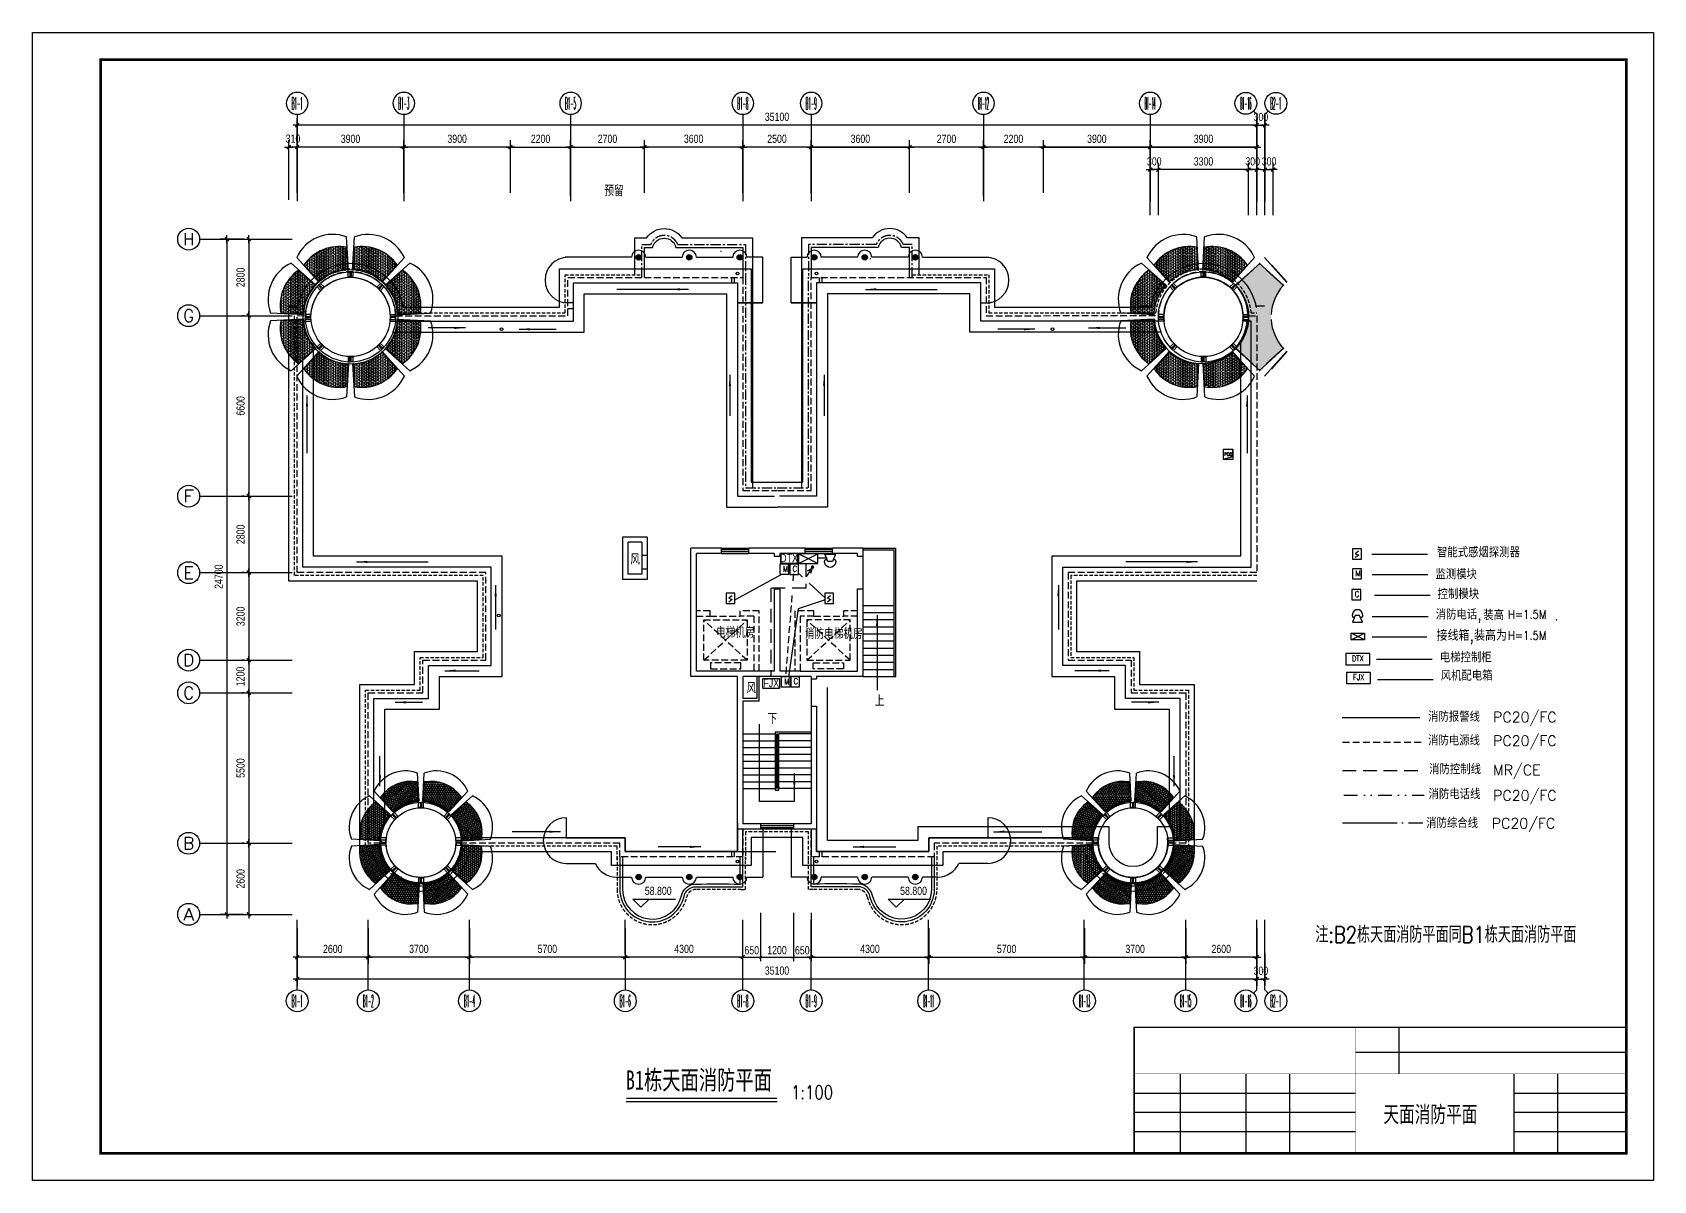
# Model space of a CAD drawing. Extents: x -40206 to 90585, y -55800 to -13493.
# Drawn here: x 31285 to 90585, y -55493 to -13493 of the extents above; entities that cross this region are included whole.
import ezdxf
from ezdxf.enums import TextEntityAlignment as Align

# ---------------------------------------------------------------- set-up
doc = ezdxf.new("R2010")
doc.units = 0
doc.header["$LTSCALE"] = 1000
doc.header["$MEASUREMENT"] = 0
for name, pattern in [('CENTER', [2, 1.25, -0.25, 0.25, -0.25]), ('DASH', [0.35, 0.25, -0.1]), ('DASHED', [0.75, 0.5, -0.25]), ('DASHED2', [0.375, 0.25, -0.125]), ('DIVIDE', [1.25, 0.5, -0.25, 0, -0.25, 0, -0.25]), ('DOTE', [2.42, 2, -0.2, 0.02, -0.2]), ('HIDDEN2', [0.1875, 0.125, -0.0625])]:
    doc.linetypes.add(name, pattern=pattern)
doc.layers.get('0').update_dxf_attribs({"linetype": 'CONTINUOUS'})
doc.layers.get('DEFPOINTS').update_dxf_attribs({"linetype": 'CONTINUOUS'})
for name, color, linetype in [('AXIS_TEXT', 7, 'CONTINUOUS'), ('DJ', 4, 'CONTINUOUS'), ('DJ1', 4, 'CONTINUOUS'), ('FRAME', 7, 'CONTINUOUS'), ('TK', 7, 'CONTINUOUS'), ('WIRE', 1, 'CONTINUOUS'), ('厨卫', 30, 'CONTINUOUS'), ('文字', 90, 'CONTINUOUS')]:
    doc.layers.add(name, color=color, linetype=linetype)
doc.styles.add('_HZTXT', font='txt.shx', dxfattribs={"width": 0.8, "bigfont": 'hztxt.shx'})
doc.styles.add('COMPLEX', font='COMPLEX')
doc.styles.add('DIM_FONT', font='wcad.shx', dxfattribs={"width": 0.8})
doc.styles.add('HTS', font='txt.shx', dxfattribs={"bigfont": 'HZTXT.SHX'})
doc.styles.add('HZ0', font='txt', dxfattribs={"width": 0.85, "bigfont": 'hztxt'})
doc.styles.add('HZTXT', font='romans.shx', dxfattribs={"width": 0.8, "bigfont": 'hztxt.shx'})
doc.styles.add('SMOOTHER', font='SIMPLEX', dxfattribs={"width": 0.75, "bigfont": 'CHINA.SHX'})
doc.styles.add('文字说明', font='SimSun.ttf')
doc.dimstyles.new('AXIS', dxfattribs={"dimtxt": 300, "dimasz": 1, "dimexe": 250, "dimexo": 300, "dimgap": 150, "dimtad": 1, "dimdec": 0, "dimzin": 0, "dimdsep": 46, "dimtxsty": 'DIM_FONT', "dimblk": '_DIMX', "dimblk1": 'ARCHTICK', "dimblk2": 'ARCHTICK', "dimsah": 1, "dimcen": 0.09, "dimdle": 150, "dimclrt": 7, "dimadec": 0, "dimazin": 0, "dimtfac": 1, "dimtdec": 0, "dimtix": 1, "dimtmove": 2, "dimatfit": 3, "dimldrblk": '_DIMX', "dimfxl": 0, "dimtolj": 1, "dimtzin": 0, "dimarcsym": 0})
doc.dimstyles.new('NORMAL', dxfattribs={"dimtxt": 300, "dimasz": 120, "dimexe": 150, "dimexo": 150, "dimgap": 100, "dimtad": 1, "dimdec": 0, "dimzin": 0, "dimdsep": 46, "dimtxsty": 'DIM_FONT', "dimblk": '_DIMX', "dimblk1": 'ARCHTICK', "dimblk2": 'ARCHTICK', "dimsah": 1, "dimcen": 0.09, "dimdle": 150, "dimclrt": 7, "dimadec": 0, "dimazin": 0, "dimtfac": 1, "dimtdec": 0, "dimtix": 1, "dimtmove": 2, "dimatfit": 3, "dimldrblk": 'ARCHTICK', "dimfxl": 0, "dimtolj": 1, "dimtzin": 0, "dimarcsym": 0})
pattern_1 = [(0, (-39508.087, -29828.714), (1e-14, 49.963004), [28.846154, -57.69231]), (120, (-39508.087, -29828.714), (-43.26923, -24.981502), [28.846154, -57.69231]), (60, (-39479.24, -29828.714), (-43.26923, 24.981502), [28.846154, -57.69231])]
pattern_2 = [(180, (156449.613, -29828.714), (-1e-14, 49.963004), [28.846154, -57.69231]), (60, (156449.613, -29828.714), (43.26923, -24.981502), [28.846154, -57.69231]), (120, (156420.767, -29828.714), (43.26923, 24.981502), [28.846154, -57.69231])]

msp = doc.modelspace()

# ---------------------------------------------------------------- texts
for s, height, style, width, p in [('预留', 400, '_HZTXT', 0.8, (52205.6, -19484.5)), ('风', 400, 'HZTXT', 0.8, (53152.5, -32969)), ('电梯机房', 400, 'HZTXT', 0.8, (56291.4, -35640.8)), ('消防电梯机房', 400, 'HZTXT', 0.8, (59540.6, -35684.3)), ('风', 400, 'HZTXT', 0.8, (57404.8, -37676.1)), ('上', 400, 'HZTXT', 0.8, (62094.6, -38141.8)), ('下', 400, 'HZTXT', 0.8, (58176.7, -38796.7)), ('B1栋天面消防平面', 700, '文字说明', 0.7, (52989.4, -52161.1))]:
    msp.add_text(s, height=height, dxfattribs=dict(style=style, width=width)).set_placement(p)
at = {"width": 0.8}
for s, height, style, p in [('58.800', 300, 'DIM_FONT', (54176.1, -44893.4)), ('58.800', 300, 'DIM_FONT', (63515.5, -44893.4)), ('1:100', 500, 'COMPLEX', (59801.7, -52266.9))]:
    msp.add_text(s, height=height, dxfattribs=dict(at, style=style)).set_placement(p, align=Align.MIDDLE)
at = {"layer": 'DJ1', "color": 4, "style": 'HZ0'}
for s, p in [('智能式感烟探测器', (82660.5, -32693.4)), ('监测模块', (82606.4, -33497.3)), ('控制模块', (82683.5, -34221.9)), ('消防电话,', (82616.9, -34969.9)), ('装高     .', (84356.3, -34994.8)), ('电梯控制柜', (82766, -36539.3)), ('风机配电箱', (82797.6, -37206.8)), ('消防报警线', (82336.7, -38708.7)), ('PC20/FC', (84713.5, -38726.6)), ('消防电源线', (82336.7, -39577.1)), ('PC20/FC', (84713.5, -39593.3)), ('消防控制线', (82374, -40632.3)), ('MR/CE', (84713.5, -40664.6)), ('消防电话线', (82354.8, -41540.7)), ('PC20/FC', (84713.5, -41594.5)), ('消防综合线', (82267.6, -42601.5)), ('PC20/FC', (84663.1, -42613.4))]:
    msp.add_text(s, height=379.42, dxfattribs=at).set_placement(p)
at = {"layer": 'DJ1', "style": 'SMOOTHER', "width": 0.85}
for s, p in [('M', (79680.2, -33388.5)), ('C', (79655.7, -34145.7))]:
    msp.add_text(s, height=212.7, dxfattribs=at).set_placement(p)
at = {"layer": 'DJ1', "color": 4, "style": 'HZ0', "width": 0.85}
for p in [(85260.8, -34938), (85260.8, -35707.7)]:
    msp.add_text('H=1.5M', height=316.18, dxfattribs=at).set_placement(p)
at = {"layer": 'DJ1', "style": 'HTS', "width": 0.85}
for s, p in [('DTX', (79768.4, -36497.8)), ('FJX', (79800, -37182.3))]:
    msp.add_text(s, height=209.19, dxfattribs=at).set_placement(p, align=Align.CENTER)
at = {"layer": 'TK', "color": 7, "style": '_HZTXT', "width": 0.8}
msp.add_text('注:B2栋天面消防平面同B1栋天面消防平面', height=598.91, dxfattribs=at).set_placement((78208.5, -46792.8))
at = {"layer": '文字', "style": '文字说明', "width": 0.7}
msp.add_text('天面消防平面', height=600, dxfattribs=at).set_placement((80702.5, -53364.8))

# ---------------------------------------------------------------- blocks, each defined once
blk = doc.blocks.new('_ARROW')
blk.add_solid([(0, 0), (-1, 0.1), (-1, -0.1)])
blk = doc.blocks.new('_DIMX')
blk.add_line((-150, 0), (150, 0))
at = {"const_width": 50}
blk.add_lwpolyline([(-70, -70), (70, 70)], dxfattribs=at)
blk = doc.blocks.new('*D105')
at = {"color": 0, "linetype": 'ByBlock'}
for p, q in [((-1630, -46259), (-1630, -47570)), ((-7329, -47320), (-1631, -47320))]:
    blk.add_line(p, q, dxfattribs=at)
at = {"layer": 'DEFPOINTS', "color": 0, "linetype": 'ByBlock'}
for p in [(-7330, -45959), (-1630, -45959), (-1630, -47320)]:
    blk.add_point(p, dxfattribs=at)
at = {"color": 0, "linetype": 'ByBlock', "rotation": 180}
blk.add_blockref('_DIMX', (-7330, -47320), dxfattribs=at)
at = {"color": 0, "linetype": 'ByBlock'}
blk.add_blockref('_DIMX', (-1630, -47320), dxfattribs=at)
at = {"color": 7, "linetype": 'ByBlock', "insert": (-4480, -47020), "char_height": 300, "attachment_point": 5, "style": 'DIM_FONT'}
blk.add_mtext('\\A1;5700', dxfattribs=at)
blk = doc.blocks.new('_ARCHTICK')
at = {"color": 0, "linetype": 'ByBlock', "const_width": 0.15}
blk.add_lwpolyline([(-0.5, -0.5), (0.5, 0.5)], dxfattribs=at)
blk = doc.blocks.new('*D98')
at = {"color": 0, "linetype": 'ByBlock'}
for p, q in [((-30430, -46259), (-30430, -48370)), ((4670, -46259), (4670, -48370)), ((4669, -48120), (-30429, -48120))]:
    blk.add_line(p, q, dxfattribs=at)
at = {"layer": 'DEFPOINTS', "color": 0, "linetype": 'ByBlock'}
for p in [(-30430, -45959), (4670, -45959), (-30430, -48120)]:
    blk.add_point(p, dxfattribs=at)
at = {"color": 0, "linetype": 'ByBlock', "rotation": 180}
blk.add_blockref('_DIMX', (-30430, -48120), dxfattribs=at)
at = {"color": 0, "linetype": 'ByBlock'}
blk.add_blockref('_DIMX', (4670, -48120), dxfattribs=at)
at = {"color": 7, "linetype": 'ByBlock', "insert": (-12880, -47814), "char_height": 300, "attachment_point": 5, "style": 'DIM_FONT'}
blk.add_mtext('\\A1;35100', dxfattribs=at)
blk = doc.blocks.new('*D94')
at = {"color": 0, "linetype": 'ByBlock'}
for p, q in [((-5330, -19478), (-5330, -17436)), ((-3131, -17686), (-5329, -17686)), ((-3130, -19363), (-3130, -17436))]:
    blk.add_line(p, q, dxfattribs=at)
at = {"layer": 'DEFPOINTS', "color": 0, "linetype": 'ByBlock'}
for p in [(-5330, -17686), (-5330, -19778), (-3130, -19663)]:
    blk.add_point(p, dxfattribs=at)
at = {"color": 0, "linetype": 'ByBlock', "rotation": 180}
blk.add_blockref('_DIMX', (-5330, -17686), dxfattribs=at)
at = {"color": 0, "linetype": 'ByBlock'}
blk.add_blockref('_DIMX', (-3130, -17686), dxfattribs=at)
at = {"color": 7, "linetype": 'ByBlock', "insert": (-4230, -17386), "char_height": 300, "attachment_point": 5, "style": 'DIM_FONT'}
blk.add_mtext('\\A1;2200', dxfattribs=at)
blk = doc.blocks.new('*D83')
at = {"color": 0, "linetype": 'ByBlock'}
for p, q in [((-30430, -19363), (-30430, -16636)), ((4669, -16886), (-30429, -16886)), ((4670, -19363), (4670, -16636))]:
    blk.add_line(p, q, dxfattribs=at)
at = {"layer": 'DEFPOINTS', "color": 0, "linetype": 'ByBlock'}
for p in [(-30430, -16886), (-30430, -19663), (4670, -19663)]:
    blk.add_point(p, dxfattribs=at)
at = {"color": 0, "linetype": 'ByBlock', "rotation": 180}
blk.add_blockref('_DIMX', (-30430, -16886), dxfattribs=at)
at = {"color": 0, "linetype": 'ByBlock'}
blk.add_blockref('_DIMX', (4670, -16886), dxfattribs=at)
at = {"color": 7, "linetype": 'ByBlock', "insert": (-12880, -16580), "char_height": 300, "attachment_point": 5, "style": 'DIM_FONT'}
blk.add_mtext('\\A1;35100', dxfattribs=at)
blk = doc.blocks.new('*D113')
at = {"color": 0, "linetype": 'ByBlock'}
for p, q in [((-32201, -33255), (-32201, -36453)), ((-32387, -36454), (-32451, -36454))]:
    blk.add_line(p, q, dxfattribs=at)
at = {"layer": 'DEFPOINTS', "color": 0, "linetype": 'ByBlock'}
for p in [(-32087, -33254), (-32201, -36454), (-32087, -36454)]:
    blk.add_point(p, dxfattribs=at)
at = {"color": 0, "linetype": 'ByBlock'}
for p, rotation in [((-32201, -33254), 90), ((-32201, -36454), 270)]:
    blk.add_blockref('_DIMX', p, dxfattribs=dict(at, rotation=rotation))
at = {"color": 7, "linetype": 'ByBlock', "insert": (-32501, -34854), "char_height": 300, "attachment_point": 5, "rotation": 90, "style": 'DIM_FONT'}
blk.add_mtext('\\A1;3200', dxfattribs=at)
blk = doc.blocks.new('*D109')
at = {"color": 0, "linetype": 'ByBlock'}
for p, q in [((-32387, -21054), (-33251, -21054)), ((-33001, -21055), (-33001, -45753)), ((-32387, -45754), (-33251, -45754))]:
    blk.add_line(p, q, dxfattribs=at)
at = {"layer": 'DEFPOINTS', "color": 0, "linetype": 'ByBlock'}
for p in [(-32087, -21054), (-33001, -45754), (-32087, -45754)]:
    blk.add_point(p, dxfattribs=at)
at = {"color": 0, "linetype": 'ByBlock'}
for p, rotation in [((-33001, -21054), 90), ((-33001, -45754), 270)]:
    blk.add_blockref('_DIMX', p, dxfattribs=dict(at, rotation=rotation))
at = {"color": 7, "linetype": 'ByBlock', "insert": (-33301, -33404), "char_height": 300, "attachment_point": 5, "rotation": 90, "style": 'DIM_FONT'}
blk.add_mtext('\\A1;24700', dxfattribs=at)
blk = doc.blocks.new('*D102')
at = {"color": 0, "linetype": 'ByBlock'}
for p, q in [((-27830, -46259), (-27830, -47570)), ((-24131, -47320), (-27829, -47320))]:
    blk.add_line(p, q, dxfattribs=at)
at = {"layer": 'DEFPOINTS', "color": 0, "linetype": 'ByBlock'}
for p in [(-27830, -45959), (-24130, -45959), (-27830, -47320)]:
    blk.add_point(p, dxfattribs=at)
at = {"color": 0, "linetype": 'ByBlock', "rotation": 180}
blk.add_blockref('_DIMX', (-27830, -47320), dxfattribs=at)
at = {"color": 0, "linetype": 'ByBlock'}
blk.add_blockref('_DIMX', (-24130, -47320), dxfattribs=at)
at = {"color": 7, "linetype": 'ByBlock', "insert": (-25980, -47020), "char_height": 300, "attachment_point": 5, "style": 'DIM_FONT'}
blk.add_mtext('\\A1;3700', dxfattribs=at)
blk = doc.blocks.new('*D101')
at = {"color": 0, "linetype": 'ByBlock'}
for p, q in [((-30430, -46259), (-30430, -47570)), ((-27831, -47320), (-30429, -47320))]:
    blk.add_line(p, q, dxfattribs=at)
at = {"layer": 'DEFPOINTS', "color": 0, "linetype": 'ByBlock'}
for p in [(-30430, -45959), (-27830, -45959), (-30430, -47320)]:
    blk.add_point(p, dxfattribs=at)
at = {"color": 0, "linetype": 'ByBlock', "rotation": 180}
blk.add_blockref('_DIMX', (-30430, -47320), dxfattribs=at)
at = {"color": 0, "linetype": 'ByBlock'}
blk.add_blockref('_DIMX', (-27830, -47320), dxfattribs=at)
at = {"color": 7, "linetype": 'ByBlock', "insert": (-29130, -47020), "char_height": 300, "attachment_point": 5, "style": 'DIM_FONT'}
blk.add_mtext('\\A1;2600', dxfattribs=at)
blk = doc.blocks.new('_AXISO')
blk.add_circle((0, 0), 0.5)
at = {"layer": 'AXIS_TEXT', "style": 'COMPLEX', "width": 1.041667}
blk.add_attdef('A', text='', height=0.56, dxfattribs=at).set_placement((-0.25, -0.28), (0.25, -0.28), align=Align.FIT)
blk = doc.blocks.new('*D110')
at = {"color": 0, "linetype": 'ByBlock'}
for p, q in [((-32201, -37655), (-32201, -43153)), ((-32387, -43154), (-32451, -43154))]:
    blk.add_line(p, q, dxfattribs=at)
at = {"layer": 'DEFPOINTS', "color": 0, "linetype": 'ByBlock'}
for p in [(-32087, -37654), (-32201, -43154), (-32087, -43154)]:
    blk.add_point(p, dxfattribs=at)
at = {"color": 0, "linetype": 'ByBlock'}
for p, rotation in [((-32201, -37654), 90), ((-32201, -43154), 270)]:
    blk.add_blockref('_DIMX', p, dxfattribs=dict(at, rotation=rotation))
at = {"color": 7, "linetype": 'ByBlock', "insert": (-32501, -40404), "char_height": 300, "attachment_point": 5, "rotation": 90, "style": 'DIM_FONT'}
blk.add_mtext('\\A1;5500', dxfattribs=at)
blk = doc.blocks.new('*D111')
at = {"color": 0, "linetype": 'ByBlock'}
for p, q in [((-32201, -43155), (-32201, -45753)), ((-32387, -45754), (-32451, -45754))]:
    blk.add_line(p, q, dxfattribs=at)
at = {"layer": 'DEFPOINTS', "color": 0, "linetype": 'ByBlock'}
for p in [(-32087, -43154), (-32201, -45754), (-32087, -45754)]:
    blk.add_point(p, dxfattribs=at)
at = {"color": 0, "linetype": 'ByBlock'}
for p, rotation in [((-32201, -43154), 90), ((-32201, -45754), 270)]:
    blk.add_blockref('_DIMX', p, dxfattribs=dict(at, rotation=rotation))
at = {"color": 7, "linetype": 'ByBlock', "insert": (-32501, -44454), "char_height": 300, "attachment_point": 5, "rotation": 90, "style": 'DIM_FONT'}
blk.add_mtext('\\A1;2600', dxfattribs=at)
blk = doc.blocks.new('*D112')
at = {"color": 0, "linetype": 'ByBlock'}
for p, q in [((-32201, -36455), (-32201, -37653)), ((-32387, -37654), (-32451, -37654))]:
    blk.add_line(p, q, dxfattribs=at)
at = {"layer": 'DEFPOINTS', "color": 0, "linetype": 'ByBlock'}
for p in [(-32087, -36454), (-32201, -37654), (-32087, -37654)]:
    blk.add_point(p, dxfattribs=at)
at = {"color": 0, "linetype": 'ByBlock'}
for p, rotation in [((-32201, -36454), 90), ((-32201, -37654), 270)]:
    blk.add_blockref('_DIMX', p, dxfattribs=dict(at, rotation=rotation))
at = {"color": 7, "linetype": 'ByBlock', "insert": (-32506, -37054), "char_height": 300, "attachment_point": 5, "rotation": 90, "style": 'DIM_FONT'}
blk.add_mtext('\\A1;1200', dxfattribs=at)
blk = doc.blocks.new('*D104')
at = {"color": 0, "linetype": 'ByBlock'}
for p, q in [((-18430, -46259), (-18430, -47570)), ((-14131, -47320), (-18429, -47320))]:
    blk.add_line(p, q, dxfattribs=at)
at = {"layer": 'DEFPOINTS', "color": 0, "linetype": 'ByBlock'}
for p in [(-18430, -45959), (-14130, -45959), (-18430, -47320)]:
    blk.add_point(p, dxfattribs=at)
at = {"color": 0, "linetype": 'ByBlock', "rotation": 180}
blk.add_blockref('_DIMX', (-18430, -47320), dxfattribs=at)
at = {"color": 0, "linetype": 'ByBlock'}
blk.add_blockref('_DIMX', (-14130, -47320), dxfattribs=at)
at = {"color": 7, "linetype": 'ByBlock', "insert": (-16280, -47020), "char_height": 300, "attachment_point": 5, "style": 'DIM_FONT'}
blk.add_mtext('\\A1;4300', dxfattribs=at)
blk = doc.blocks.new('*D100')
at = {"color": 0, "linetype": 'ByBlock'}
for p, q in [((-24130, -46259), (-24130, -47570)), ((-18431, -47320), (-24129, -47320))]:
    blk.add_line(p, q, dxfattribs=at)
at = {"layer": 'DEFPOINTS', "color": 0, "linetype": 'ByBlock'}
for p in [(-24130, -45959), (-18430, -45959), (-24130, -47320)]:
    blk.add_point(p, dxfattribs=at)
at = {"color": 0, "linetype": 'ByBlock', "rotation": 180}
blk.add_blockref('_DIMX', (-24130, -47320), dxfattribs=at)
at = {"color": 0, "linetype": 'ByBlock'}
blk.add_blockref('_DIMX', (-18430, -47320), dxfattribs=at)
at = {"color": 7, "linetype": 'ByBlock', "insert": (-21280, -47020), "char_height": 300, "attachment_point": 5, "style": 'DIM_FONT'}
blk.add_mtext('\\A1;5700', dxfattribs=at)
blk = doc.blocks.new('*D106')
at = {"color": 0, "linetype": 'ByBlock'}
for p, q in [((-7330, -46259), (-7330, -47570)), ((-11629, -47320), (-7331, -47320))]:
    blk.add_line(p, q, dxfattribs=at)
at = {"layer": 'DEFPOINTS', "color": 0, "linetype": 'ByBlock'}
for p in [(-11630, -45959), (-7330, -45959), (-7330, -47320)]:
    blk.add_point(p, dxfattribs=at)
at = {"color": 0, "linetype": 'ByBlock', "rotation": 180}
blk.add_blockref('_DIMX', (-11630, -47320), dxfattribs=at)
at = {"color": 0, "linetype": 'ByBlock'}
blk.add_blockref('_DIMX', (-7330, -47320), dxfattribs=at)
at = {"color": 7, "linetype": 'ByBlock', "insert": (-9480, -47020), "char_height": 300, "attachment_point": 5, "style": 'DIM_FONT'}
blk.add_mtext('\\A1;4300', dxfattribs=at)
blk = doc.blocks.new('*D118')
at = {"color": 0, "linetype": 'ByBlock'}
for p, q in [((-11630, -45699), (-11630, -47470)), ((-12430, -47320), (-11480, -47320))]:
    blk.add_line(p, q, dxfattribs=at)
at = {"layer": 'DEFPOINTS', "color": 0, "linetype": 'ByBlock'}
for p in [(-12280, -45549), (-11630, -45549), (-11630, -47320)]:
    blk.add_point(p, dxfattribs=at)
at = {"color": 0, "linetype": 'ByBlock', "xscale": 120, "yscale": 120, "zscale": 120, "rotation": 180}
blk.add_blockref('_ARCHTICK', (-12280, -47320), dxfattribs=at)
at = {"color": 0, "linetype": 'ByBlock', "xscale": 120, "yscale": 120, "zscale": 120}
blk.add_blockref('_ARCHTICK', (-11630, -47320), dxfattribs=at)
at = {"color": 7, "linetype": 'ByBlock', "insert": (-11955, -47070), "char_height": 300, "attachment_point": 5, "style": 'DIM_FONT'}
blk.add_mtext('\\A1;650', dxfattribs=at)
blk = doc.blocks.new('*D117')
at = {"color": 0, "linetype": 'ByBlock'}
for p, q in [((-12280, -45699), (-12280, -47470)), ((-13630, -47320), (-12130, -47320))]:
    blk.add_line(p, q, dxfattribs=at)
at = {"layer": 'DEFPOINTS', "color": 0, "linetype": 'ByBlock'}
for p in [(-13480, -45549), (-12280, -45549), (-12280, -47320)]:
    blk.add_point(p, dxfattribs=at)
at = {"color": 0, "linetype": 'ByBlock', "xscale": 120, "yscale": 120, "zscale": 120, "rotation": 180}
blk.add_blockref('_ARCHTICK', (-13480, -47320), dxfattribs=at)
at = {"color": 0, "linetype": 'ByBlock', "xscale": 120, "yscale": 120, "zscale": 120}
blk.add_blockref('_ARCHTICK', (-12280, -47320), dxfattribs=at)
at = {"color": 7, "linetype": 'ByBlock', "insert": (-12880, -47064), "char_height": 300, "attachment_point": 5, "style": 'DIM_FONT'}
blk.add_mtext('\\A1;1200', dxfattribs=at)
blk = doc.blocks.new('*D116')
at = {"color": 0, "linetype": 'ByBlock'}
for p, q in [((-13480, -45699), (-13480, -47470)), ((-14280, -47320), (-13330, -47320))]:
    blk.add_line(p, q, dxfattribs=at)
at = {"layer": 'DEFPOINTS', "color": 0, "linetype": 'ByBlock'}
for p in [(-14130, -45549), (-13480, -45549), (-13480, -47320)]:
    blk.add_point(p, dxfattribs=at)
at = {"color": 0, "linetype": 'ByBlock', "xscale": 120, "yscale": 120, "zscale": 120, "rotation": 180}
blk.add_blockref('_ARCHTICK', (-14130, -47320), dxfattribs=at)
at = {"color": 0, "linetype": 'ByBlock', "xscale": 120, "yscale": 120, "zscale": 120}
blk.add_blockref('_ARCHTICK', (-13480, -47320), dxfattribs=at)
at = {"color": 7, "linetype": 'ByBlock', "insert": (-13805, -47070), "char_height": 300, "attachment_point": 5, "style": 'DIM_FONT'}
blk.add_mtext('\\A1;650', dxfattribs=at)
blk = doc.blocks.new('*D84')
at = {"color": 0, "linetype": 'ByBlock'}
for p, q in [((-30430, -19363), (-30430, -17436)), ((-26531, -17686), (-30429, -17686))]:
    blk.add_line(p, q, dxfattribs=at)
at = {"layer": 'DEFPOINTS', "color": 0, "linetype": 'ByBlock'}
for p in [(-30430, -17686), (-30430, -19663), (-26530, -19663)]:
    blk.add_point(p, dxfattribs=at)
at = {"color": 0, "linetype": 'ByBlock', "rotation": 180}
blk.add_blockref('_DIMX', (-30430, -17686), dxfattribs=at)
at = {"color": 0, "linetype": 'ByBlock'}
blk.add_blockref('_DIMX', (-26530, -17686), dxfattribs=at)
at = {"color": 7, "linetype": 'ByBlock', "insert": (-28480, -17386), "char_height": 300, "attachment_point": 5, "style": 'DIM_FONT'}
blk.add_mtext('\\A1;3900', dxfattribs=at)
blk = doc.blocks.new('*D114')
at = {"color": 0, "linetype": 'ByBlock'}
for p, q in [((-32387, -21054), (-32451, -21054)), ((-32201, -21055), (-32201, -23853)), ((-32387, -23854), (-32451, -23854))]:
    blk.add_line(p, q, dxfattribs=at)
at = {"layer": 'DEFPOINTS', "color": 0, "linetype": 'ByBlock'}
for p in [(-32087, -21054), (-32201, -23854), (-32087, -23854)]:
    blk.add_point(p, dxfattribs=at)
at = {"color": 0, "linetype": 'ByBlock'}
for p, rotation in [((-32201, -21054), 90), ((-32201, -23854), 270)]:
    blk.add_blockref('_DIMX', p, dxfattribs=dict(at, rotation=rotation))
at = {"color": 7, "linetype": 'ByBlock', "insert": (-32501, -22454), "char_height": 300, "attachment_point": 5, "rotation": 90, "style": 'DIM_FONT'}
blk.add_mtext('\\A1;2800', dxfattribs=at)
blk = doc.blocks.new('*D115')
at = {"color": 0, "linetype": 'ByBlock'}
for p, q in [((-32201, -23855), (-32201, -30453)), ((-32387, -30454), (-32451, -30454))]:
    blk.add_line(p, q, dxfattribs=at)
at = {"layer": 'DEFPOINTS', "color": 0, "linetype": 'ByBlock'}
for p in [(-32087, -23854), (-32201, -30454), (-32087, -30454)]:
    blk.add_point(p, dxfattribs=at)
at = {"color": 0, "linetype": 'ByBlock'}
for p, rotation in [((-32201, -23854), 90), ((-32201, -30454), 270)]:
    blk.add_blockref('_DIMX', p, dxfattribs=dict(at, rotation=rotation))
at = {"color": 7, "linetype": 'ByBlock', "insert": (-32501, -27154), "char_height": 300, "attachment_point": 5, "rotation": 90, "style": 'DIM_FONT'}
blk.add_mtext('\\A1;6600', dxfattribs=at)
blk = doc.blocks.new('*D108')
at = {"color": 0, "linetype": 'ByBlock'}
for p, q in [((-32201, -30455), (-32201, -33253)), ((-32387, -33254), (-32451, -33254))]:
    blk.add_line(p, q, dxfattribs=at)
at = {"layer": 'DEFPOINTS', "color": 0, "linetype": 'ByBlock'}
for p in [(-32087, -30454), (-32201, -33254), (-32087, -33254)]:
    blk.add_point(p, dxfattribs=at)
at = {"color": 0, "linetype": 'ByBlock'}
for p, rotation in [((-32201, -30454), 90), ((-32201, -33254), 270)]:
    blk.add_blockref('_DIMX', p, dxfattribs=dict(at, rotation=rotation))
at = {"color": 7, "linetype": 'ByBlock', "insert": (-32501, -31854), "char_height": 300, "attachment_point": 5, "rotation": 90, "style": 'DIM_FONT'}
blk.add_mtext('\\A1;2800', dxfattribs=at)
blk = doc.blocks.new('*D119')
at = {"color": 0, "linetype": 'ByBlock'}
for p, q in [((-30741, -17686), (-30742, -17686)), ((-30740, -19619), (-30740, -17436)), ((-30430, -17686), (-30740, -17686)), ((-30429, -17686), (-30428, -17686))]:
    blk.add_line(p, q, dxfattribs=at)
at = {"layer": 'DEFPOINTS', "color": 0, "linetype": 'ByBlock'}
for p in [(-30740, -17686), (-30740, -19919), (-30430, -19919)]:
    blk.add_point(p, dxfattribs=at)
at = {"color": 0, "linetype": 'ByBlock'}
blk.add_blockref('_DIMX', (-30740, -17686), dxfattribs=at)
at = {"color": 0, "linetype": 'ByBlock', "rotation": 180}
blk.add_blockref('_DIMX', (-30430, -17686), dxfattribs=at)
at = {"color": 7, "linetype": 'ByBlock', "insert": (-30585, -17380), "char_height": 300, "attachment_point": 5, "style": 'DIM_FONT'}
blk.add_mtext('\\A1;310', dxfattribs=at)
blk = doc.blocks.new('*D88')
at = {"color": 0, "linetype": 'ByBlock'}
for p, q in [((-17730, -19363), (-17730, -17436)), ((-14131, -17686), (-17729, -17686))]:
    blk.add_line(p, q, dxfattribs=at)
at = {"layer": 'DEFPOINTS', "color": 0, "linetype": 'ByBlock'}
for p in [(-17730, -17686), (-17730, -19663), (-14130, -19663)]:
    blk.add_point(p, dxfattribs=at)
at = {"color": 0, "linetype": 'ByBlock', "rotation": 180}
blk.add_blockref('_DIMX', (-17730, -17686), dxfattribs=at)
at = {"color": 0, "linetype": 'ByBlock'}
blk.add_blockref('_DIMX', (-14130, -17686), dxfattribs=at)
at = {"color": 7, "linetype": 'ByBlock', "insert": (-15930, -17386), "char_height": 300, "attachment_point": 5, "style": 'DIM_FONT'}
blk.add_mtext('\\A1;3600', dxfattribs=at)
blk = doc.blocks.new('*D90')
at = {"color": 0, "linetype": 'ByBlock'}
for p, q in [((-22630, -19363), (-22630, -17436)), ((-22629, -17686), (-20431, -17686)), ((-20430, -19478), (-20430, -17436))]:
    blk.add_line(p, q, dxfattribs=at)
at = {"layer": 'DEFPOINTS', "color": 0, "linetype": 'ByBlock'}
for p in [(-20430, -17686), (-22630, -19663), (-20430, -19778)]:
    blk.add_point(p, dxfattribs=at)
at = {"color": 0, "linetype": 'ByBlock', "rotation": 180}
blk.add_blockref('_DIMX', (-22630, -17686), dxfattribs=at)
at = {"color": 0, "linetype": 'ByBlock'}
blk.add_blockref('_DIMX', (-20430, -17686), dxfattribs=at)
at = {"color": 7, "linetype": 'ByBlock', "insert": (-21530, -17386), "char_height": 300, "attachment_point": 5, "style": 'DIM_FONT'}
blk.add_mtext('\\A1;2200', dxfattribs=at)
blk = doc.blocks.new('*D82')
at = {"color": 0, "linetype": 'ByBlock'}
for p, q in [((-26530, -19363), (-26530, -17436)), ((-22631, -17686), (-26529, -17686))]:
    blk.add_line(p, q, dxfattribs=at)
at = {"layer": 'DEFPOINTS', "color": 0, "linetype": 'ByBlock'}
for p in [(-26530, -17686), (-26530, -19663), (-22630, -19663)]:
    blk.add_point(p, dxfattribs=at)
at = {"color": 0, "linetype": 'ByBlock', "rotation": 180}
blk.add_blockref('_DIMX', (-26530, -17686), dxfattribs=at)
at = {"color": 0, "linetype": 'ByBlock'}
blk.add_blockref('_DIMX', (-22630, -17686), dxfattribs=at)
at = {"color": 7, "linetype": 'ByBlock', "insert": (-24580, -17386), "char_height": 300, "attachment_point": 5, "style": 'DIM_FONT'}
blk.add_mtext('\\A1;3900', dxfattribs=at)
blk = doc.blocks.new('*D89')
at = {"color": 0, "linetype": 'ByBlock'}
for p, q in [((-20430, -19478), (-20430, -17436)), ((-20429, -17686), (-17731, -17686)), ((-17730, -19350), (-17730, -17436))]:
    blk.add_line(p, q, dxfattribs=at)
at = {"layer": 'DEFPOINTS', "color": 0, "linetype": 'ByBlock'}
for p in [(-17730, -17686), (-20430, -19778), (-17730, -19650)]:
    blk.add_point(p, dxfattribs=at)
at = {"color": 0, "linetype": 'ByBlock', "rotation": 180}
blk.add_blockref('_DIMX', (-20430, -17686), dxfattribs=at)
at = {"color": 0, "linetype": 'ByBlock'}
blk.add_blockref('_DIMX', (-17730, -17686), dxfattribs=at)
at = {"color": 7, "linetype": 'ByBlock', "insert": (-19080, -17386), "char_height": 300, "attachment_point": 5, "style": 'DIM_FONT'}
blk.add_mtext('\\A1;2700', dxfattribs=at)
blk = doc.blocks.new('*D93')
at = {"color": 0, "linetype": 'ByBlock'}
for p, q in [((-11630, -19363), (-11630, -17436)), ((-8031, -17686), (-11629, -17686))]:
    blk.add_line(p, q, dxfattribs=at)
at = {"layer": 'DEFPOINTS', "color": 0, "linetype": 'ByBlock'}
for p in [(-11630, -17686), (-11630, -19663), (-8030, -19663)]:
    blk.add_point(p, dxfattribs=at)
at = {"color": 0, "linetype": 'ByBlock', "rotation": 180}
blk.add_blockref('_DIMX', (-11630, -17686), dxfattribs=at)
at = {"color": 0, "linetype": 'ByBlock'}
blk.add_blockref('_DIMX', (-8030, -17686), dxfattribs=at)
at = {"color": 7, "linetype": 'ByBlock', "insert": (-9830, -17386), "char_height": 300, "attachment_point": 5, "style": 'DIM_FONT'}
blk.add_mtext('\\A1;3600', dxfattribs=at)
blk = doc.blocks.new('*D92')
at = {"color": 0, "linetype": 'ByBlock'}
for p, q in [((-11629, -17686), (-8031, -17686)), ((-8030, -19363), (-8030, -17436))]:
    blk.add_line(p, q, dxfattribs=at)
at = {"layer": 'DEFPOINTS', "color": 0, "linetype": 'ByBlock'}
for p in [(-8030, -17686), (-11630, -19663), (-8030, -19663)]:
    blk.add_point(p, dxfattribs=at)
at = {"color": 0, "linetype": 'ByBlock', "rotation": 180}
blk.add_blockref('_DIMX', (-11630, -17686), dxfattribs=at)
at = {"color": 0, "linetype": 'ByBlock'}
blk.add_blockref('_DIMX', (-8030, -17686), dxfattribs=at)
at = {"color": 7, "linetype": 'ByBlock', "insert": (-9830, -17386), "char_height": 300, "attachment_point": 5, "style": 'DIM_FONT'}
blk.add_mtext('\\A1;3600', dxfattribs=at)
blk = doc.blocks.new('*D87')
at = {"color": 0, "linetype": 'ByBlock'}
for p, q in [((-14130, -19363), (-14130, -17436)), ((-11631, -17686), (-14129, -17686))]:
    blk.add_line(p, q, dxfattribs=at)
at = {"layer": 'DEFPOINTS', "color": 0, "linetype": 'ByBlock'}
for p in [(-14130, -17686), (-14130, -19663), (-11630, -19663)]:
    blk.add_point(p, dxfattribs=at)
at = {"color": 0, "linetype": 'ByBlock', "rotation": 180}
blk.add_blockref('_DIMX', (-14130, -17686), dxfattribs=at)
at = {"color": 0, "linetype": 'ByBlock'}
blk.add_blockref('_DIMX', (-11630, -17686), dxfattribs=at)
at = {"color": 7, "linetype": 'ByBlock', "insert": (-12880, -17386), "char_height": 300, "attachment_point": 5, "style": 'DIM_FONT'}
blk.add_mtext('\\A1;2500', dxfattribs=at)
blk = doc.blocks.new('*D91')
at = {"color": 0, "linetype": 'ByBlock'}
for p, q in [((-8030, -19350), (-8030, -17436)), ((-5331, -17686), (-8029, -17686)), ((-5330, -19478), (-5330, -17436))]:
    blk.add_line(p, q, dxfattribs=at)
at = {"layer": 'DEFPOINTS', "color": 0, "linetype": 'ByBlock'}
for p in [(-8030, -17686), (-8030, -19650), (-5330, -19778)]:
    blk.add_point(p, dxfattribs=at)
at = {"color": 0, "linetype": 'ByBlock', "rotation": 180}
blk.add_blockref('_DIMX', (-8030, -17686), dxfattribs=at)
at = {"color": 0, "linetype": 'ByBlock'}
blk.add_blockref('_DIMX', (-5330, -17686), dxfattribs=at)
at = {"color": 7, "linetype": 'ByBlock', "insert": (-6680, -17386), "char_height": 300, "attachment_point": 5, "style": 'DIM_FONT'}
blk.add_mtext('\\A1;2700', dxfattribs=at)
blk = doc.blocks.new('*D107')
at = {"color": 0, "linetype": 'ByBlock'}
for p, q in [((2070, -46259), (2070, -47570)), ((4670, -46259), (4670, -47570)), ((4669, -47320), (2071, -47320))]:
    blk.add_line(p, q, dxfattribs=at)
at = {"layer": 'DEFPOINTS', "color": 0, "linetype": 'ByBlock'}
for p in [(2070, -45959), (4670, -45959), (2070, -47320)]:
    blk.add_point(p, dxfattribs=at)
at = {"color": 0, "linetype": 'ByBlock'}
for p, rotation in [((2070, -47320), 179.9999999999949), ((4670, -47320), 359.9999999999949)]:
    blk.add_blockref('_DIMX', p, dxfattribs=dict(at, rotation=rotation))
at = {"color": 7, "linetype": 'ByBlock', "insert": (3370, -47020), "char_height": 300, "attachment_point": 5, "style": 'DIM_FONT'}
blk.add_mtext('\\A1;2600', dxfattribs=at)
blk = doc.blocks.new('*D103')
at = {"color": 0, "linetype": 'ByBlock'}
for p, q in [((2070, -46259), (2070, -47570)), ((-1629, -47320), (2069, -47320))]:
    blk.add_line(p, q, dxfattribs=at)
at = {"layer": 'DEFPOINTS', "color": 0, "linetype": 'ByBlock'}
for p in [(-1630, -45959), (2070, -45959), (2070, -47320)]:
    blk.add_point(p, dxfattribs=at)
at = {"color": 0, "linetype": 'ByBlock', "rotation": 180}
blk.add_blockref('_DIMX', (-1630, -47320), dxfattribs=at)
at = {"color": 0, "linetype": 'ByBlock'}
blk.add_blockref('_DIMX', (2070, -47320), dxfattribs=at)
at = {"color": 7, "linetype": 'ByBlock', "insert": (220, -47020), "char_height": 300, "attachment_point": 5, "style": 'DIM_FONT'}
blk.add_mtext('\\A1;3700', dxfattribs=at)
blk = doc.blocks.new('_AXISO1')
blk.add_line((0.354, -0.146), (0.5, 0))
blk.add_circle((0, -0.5), 0.5)
at = {"layer": 'AXIS_TEXT', "style": 'COMPLEX', "width": 1.041667}
blk.add_attdef('A', text='', height=0.56, dxfattribs=at).set_placement((-0.25, -0.78), (0.25, -0.78), align=Align.FIT)
blk = doc.blocks.new('*D99')
at = {"color": 0, "linetype": 'ByBlock'}
for p, q in [((4670, -47175), (4670, -48370)), ((4970, -47175), (4970, -48370)), ((4669, -48120), (4668, -48120)), ((4670, -48120), (4970, -48120)), ((4971, -48120), (4972, -48120))]:
    blk.add_line(p, q, dxfattribs=at)
at = {"layer": 'DEFPOINTS', "color": 0, "linetype": 'ByBlock'}
for p in [(4670, -46875), (4970, -46875), (4970, -48120)]:
    blk.add_point(p, dxfattribs=at)
at = {"color": 0, "linetype": 'ByBlock'}
blk.add_blockref('_DIMX', (4670, -48120), dxfattribs=at)
at = {"color": 0, "linetype": 'ByBlock', "rotation": 180}
blk.add_blockref('_DIMX', (4970, -48120), dxfattribs=at)
at = {"color": 7, "linetype": 'ByBlock', "insert": (4820, -47820), "char_height": 300, "attachment_point": 5, "style": 'DIM_FONT'}
blk.add_mtext('\\A1;300', dxfattribs=at)
blk = doc.blocks.new('_AXISO2')
blk.add_line((0.354, 0.146), (0.5, 0))
blk.add_circle((0, 0.5), 0.5)
at = {"layer": 'AXIS_TEXT', "style": 'COMPLEX', "width": 1.041667}
blk.add_attdef('A', text='', height=0.56, dxfattribs=at).set_placement((-0.25, 0.22), (0.25, 0.22), align=Align.FIT)
blk = doc.blocks.new('A')
at = {"layer": '厨卫'}
blk.add_lwpolyline([(-370, 0), (-59, 85), (0, 350)], dxfattribs=at)
blk.add_lwpolyline([(-370, 0), (0, 0), (0, 350), (-370, 350)], close=True, dxfattribs=at)
at = {"layer": '厨卫', "style": 'HZTXT', "width": 0.8}
blk.add_text('PQD', height=120, dxfattribs=at).set_placement((-333, 118))
blk = doc.blocks.new('*D121')
at = {"color": 0, "linetype": 'ByBlock'}
for p, q in [((1070, -20175), (1070, -18263)), ((4369, -18513), (1071, -18513))]:
    blk.add_line(p, q, dxfattribs=at)
at = {"layer": 'DEFPOINTS', "color": 0, "linetype": 'ByBlock'}
for p in [(1070, -18513), (1070, -20475), (4370, -20474)]:
    blk.add_point(p, dxfattribs=at)
at = {"color": 0, "linetype": 'ByBlock', "rotation": 180}
blk.add_blockref('_DIMX', (1070, -18513), dxfattribs=at)
at = {"color": 0, "linetype": 'ByBlock'}
blk.add_blockref('_DIMX', (4370, -18513), dxfattribs=at)
at = {"color": 7, "linetype": 'ByBlock', "insert": (2720, -18213), "char_height": 300, "attachment_point": 5, "style": 'DIM_FONT'}
blk.add_mtext('\\A1;3300', dxfattribs=at)
blk = doc.blocks.new('*D96')
at = {"color": 0, "linetype": 'ByBlock'}
for p, q in [((770, -19363), (770, -17436)), ((4669, -17686), (771, -17686)), ((4670, -19363), (4670, -17436))]:
    blk.add_line(p, q, dxfattribs=at)
at = {"layer": 'DEFPOINTS', "color": 0, "linetype": 'ByBlock'}
for p in [(770, -17686), (770, -19663), (4670, -19663)]:
    blk.add_point(p, dxfattribs=at)
at = {"color": 0, "linetype": 'ByBlock'}
for p, rotation in [((770, -17686), 180.0000000000052), ((4670, -17686), 5.115907697472721e-12)]:
    blk.add_blockref('_DIMX', p, dxfattribs=dict(at, rotation=rotation))
at = {"color": 7, "linetype": 'ByBlock', "insert": (2720, -17386), "char_height": 300, "attachment_point": 5, "style": 'DIM_FONT'}
blk.add_mtext('\\A1;3900', dxfattribs=at)
blk = doc.blocks.new('*D95')
at = {"color": 0, "linetype": 'ByBlock'}
for p, q in [((771, -17686), (4669, -17686)), ((4670, -19363), (4670, -17436))]:
    blk.add_line(p, q, dxfattribs=at)
at = {"layer": 'DEFPOINTS', "color": 0, "linetype": 'ByBlock'}
for p in [(4670, -17686), (770, -19663), (4670, -19663)]:
    blk.add_point(p, dxfattribs=at)
at = {"color": 0, "linetype": 'ByBlock', "rotation": 180}
blk.add_blockref('_DIMX', (770, -17686), dxfattribs=at)
at = {"color": 0, "linetype": 'ByBlock'}
blk.add_blockref('_DIMX', (4670, -17686), dxfattribs=at)
at = {"color": 7, "linetype": 'ByBlock', "insert": (2720, -17386), "char_height": 300, "attachment_point": 5, "style": 'DIM_FONT'}
blk.add_mtext('\\A1;3900', dxfattribs=at)
blk = doc.blocks.new('*D86')
at = {"color": 0, "linetype": 'ByBlock'}
for p, q in [((-3130, -19363), (-3130, -17436)), ((769, -17686), (-3129, -17686))]:
    blk.add_line(p, q, dxfattribs=at)
at = {"layer": 'DEFPOINTS', "color": 0, "linetype": 'ByBlock'}
for p in [(-3130, -17686), (-3130, -19663), (770, -19663)]:
    blk.add_point(p, dxfattribs=at)
at = {"color": 0, "linetype": 'ByBlock', "rotation": 180}
blk.add_blockref('_DIMX', (-3130, -17686), dxfattribs=at)
at = {"color": 0, "linetype": 'ByBlock'}
blk.add_blockref('_DIMX', (770, -17686), dxfattribs=at)
at = {"color": 7, "linetype": 'ByBlock', "insert": (-1180, -17386), "char_height": 300, "attachment_point": 5, "style": 'DIM_FONT'}
blk.add_mtext('\\A1;3900', dxfattribs=at)
blk = doc.blocks.new('*D85')
at = {"color": 0, "linetype": 'ByBlock'}
for p, q in [((-3129, -17686), (769, -17686)), ((770, -19363), (770, -17436))]:
    blk.add_line(p, q, dxfattribs=at)
at = {"layer": 'DEFPOINTS', "color": 0, "linetype": 'ByBlock'}
for p in [(770, -17686), (-3130, -19663), (770, -19663)]:
    blk.add_point(p, dxfattribs=at)
at = {"color": 0, "linetype": 'ByBlock', "rotation": 180}
blk.add_blockref('_DIMX', (-3130, -17686), dxfattribs=at)
at = {"color": 0, "linetype": 'ByBlock'}
blk.add_blockref('_DIMX', (770, -17686), dxfattribs=at)
at = {"color": 7, "linetype": 'ByBlock', "insert": (-1180, -17386), "char_height": 300, "attachment_point": 5, "style": 'DIM_FONT'}
blk.add_mtext('\\A1;3900', dxfattribs=at)
blk = doc.blocks.new('*D120')
at = {"color": 0, "linetype": 'ByBlock'}
for p, q in [((770, -20175), (770, -18263)), ((769, -18513), (768, -18513)), ((1070, -18513), (770, -18513)), ((1071, -18513), (1072, -18513))]:
    blk.add_line(p, q, dxfattribs=at)
at = {"layer": 'DEFPOINTS', "color": 0, "linetype": 'ByBlock'}
for p in [(770, -18513), (770, -20475), (1070, -20475)]:
    blk.add_point(p, dxfattribs=at)
at = {"color": 0, "linetype": 'ByBlock'}
blk.add_blockref('_DIMX', (770, -18513), dxfattribs=at)
at = {"color": 0, "linetype": 'ByBlock', "rotation": 180}
blk.add_blockref('_DIMX', (1070, -18513), dxfattribs=at)
at = {"color": 7, "linetype": 'ByBlock', "insert": (920, -18213), "char_height": 300, "attachment_point": 5, "style": 'DIM_FONT'}
blk.add_mtext('\\A1;300', dxfattribs=at)
blk = doc.blocks.new('*D97')
at = {"color": 0, "linetype": 'ByBlock'}
for p, q in [((4669, -16886), (4668, -16886)), ((4670, -18424), (4670, -16636)), ((4670, -16886), (4970, -16886)), ((4970, -18424), (4970, -16636)), ((4971, -16886), (4972, -16886))]:
    blk.add_line(p, q, dxfattribs=at)
at = {"layer": 'DEFPOINTS', "color": 0, "linetype": 'ByBlock'}
for p in [(4970, -16886), (4670, -18724), (4970, -18724)]:
    blk.add_point(p, dxfattribs=at)
at = {"color": 0, "linetype": 'ByBlock'}
blk.add_blockref('_DIMX', (4670, -16886), dxfattribs=at)
at = {"color": 0, "linetype": 'ByBlock', "rotation": 180}
blk.add_blockref('_DIMX', (4970, -16886), dxfattribs=at)
at = {"color": 7, "linetype": 'ByBlock', "insert": (4820, -16586), "char_height": 300, "attachment_point": 5, "style": 'DIM_FONT'}
blk.add_mtext('\\A1;300', dxfattribs=at)
blk = doc.blocks.new('*D123')
at = {"color": 0, "linetype": 'ByBlock'}
for p, q in [((4970, -20175), (4970, -18263)), ((5270, -20174), (5270, -18263)), ((4969, -18513), (4968, -18513)), ((4970, -18513), (5270, -18513)), ((5271, -18513), (5272, -18513))]:
    blk.add_line(p, q, dxfattribs=at)
at = {"layer": 'DEFPOINTS', "color": 0, "linetype": 'ByBlock'}
for p in [(5270, -18513), (4970, -20475), (5270, -20474)]:
    blk.add_point(p, dxfattribs=at)
at = {"color": 0, "linetype": 'ByBlock'}
blk.add_blockref('_DIMX', (4970, -18513), dxfattribs=at)
at = {"color": 0, "linetype": 'ByBlock', "rotation": 180}
blk.add_blockref('_DIMX', (5270, -18513), dxfattribs=at)
at = {"color": 7, "linetype": 'ByBlock', "insert": (5120, -18213), "char_height": 300, "attachment_point": 5, "style": 'DIM_FONT'}
blk.add_mtext('\\A1;300', dxfattribs=at)
blk = doc.blocks.new('*D122')
at = {"color": 0, "linetype": 'ByBlock'}
for p, q in [((4370, -20174), (4370, -18263)), ((4670, -20175), (4670, -18263)), ((4369, -18513), (4368, -18513)), ((4670, -18513), (4370, -18513)), ((4671, -18513), (4672, -18513))]:
    blk.add_line(p, q, dxfattribs=at)
at = {"layer": 'DEFPOINTS', "color": 0, "linetype": 'ByBlock'}
for p in [(4370, -18513), (4370, -20474), (4670, -20475)]:
    blk.add_point(p, dxfattribs=at)
at = {"color": 0, "linetype": 'ByBlock'}
blk.add_blockref('_DIMX', (4370, -18513), dxfattribs=at)
at = {"color": 0, "linetype": 'ByBlock', "rotation": 180}
blk.add_blockref('_DIMX', (4670, -18513), dxfattribs=at)
at = {"color": 7, "linetype": 'ByBlock', "insert": (4520, -18213), "char_height": 300, "attachment_point": 5, "style": 'DIM_FONT'}
blk.add_mtext('\\A1;300', dxfattribs=at)
blk = doc.blocks.new('A10')
at = {"layer": 'DJ'}
blk.add_lwpolyline([(498, -454), (498, -1043), (1007, -1043), (1007, -454)], close=True, dxfattribs=at)
at = {"layer": 'DJ', "style": 'SMOOTHER', "width": 0.85}
blk.add_text('M', height=336, dxfattribs=at).set_placement((667, -897))
blk = doc.blocks.new('A11')
at = {"layer": 'DJ'}
blk.add_lwpolyline([(925, -493), (925, -1082), (1434, -1082), (1434, -493)], close=True, dxfattribs=at)
at = {"layer": 'DJ', "style": 'SMOOTHER', "width": 0.85}
blk.add_text('C', height=336, dxfattribs=at).set_placement((1089, -924))
blk = doc.blocks.new('A$C646C191E')
at = {"layer": 'DJ', "color": 4}
for p, q in [((0, 605), (357, 605)), ((0, 0), (0, 605)), ((357, 0), (357, 605)), ((357, 0), (0, 0))]:
    blk.add_line(p, q, dxfattribs=at)
at = {"color": 4, "style": 'DIM_FONT', "width": 0.8}
blk.add_text('FJX', height=306, rotation=90, dxfattribs=at).set_placement((172, 304), align=Align.MIDDLE)
blk = doc.blocks.new('C1001')
at = {"layer": 'DJ', "linetype": 'Continuous'}
for p, q in [((1126, -438), (934, -576)), ((934, -576), (1135, -659)), ((1135, -659), (934, -801))]:
    blk.add_line(p, q, dxfattribs=at)
at = {"layer": 'DJ'}
blk.add_lwpolyline([(781, -296), (781, -885), (1290, -885), (1290, -296)], close=True, dxfattribs=at)
blk = doc.blocks.new('A15')
at = {"layer": 'DJ'}
for p, q in [((1033, -510), (870, -910)), ((881, -612), (991, -612)), ((1280, -510), (1033, -510)), ((1459, -910), (1280, -510)), ((1326, -612), (1435, -612)), ((870, -910), (1459, -910))]:
    blk.add_line(p, q, dxfattribs=at)
for centre, radius, start, end in [((1158, -485), 305, 335.38741, 204.61259), ((990, -621), 0, 270, 0)]:
    blk.add_arc(centre, radius, start, end, dxfattribs=at)
blk = doc.blocks.new('A$C19E3020E')
at = {"layer": 'DJ1', "xscale": 0.948542805, "yscale": 0.948542805, "zscale": 0.948542805}
blk.add_blockref('A15', (-810, 864), dxfattribs=at)
blk = doc.blocks.new('A22')
at = {"layer": 'DJ', "color": 4}
for p, q in [((711, -1172), (711, -614)), ((711, -1172), (1826, -614)), ((1826, -1172), (711, -614)), ((711, -614), (1826, -614)), ((1826, -614), (1826, -1172)), ((1826, -1172), (711, -1172))]:
    blk.add_line(p, q, dxfattribs=at)
blk = doc.blocks.new('A$C12D00059')
at = {"layer": 'DJ', "color": 4}
for p, q in [((0, 605), (357, 605)), ((0, 0), (0, 605)), ((357, 0), (357, 605)), ((357, 0), (0, 0))]:
    blk.add_line(p, q, dxfattribs=at)
at = {"color": 4, "style": 'DIM_FONT', "width": 0.8}
blk.add_text('DTX', height=306, rotation=90, dxfattribs=at).set_placement((172, 304), align=Align.MIDDLE)
blk = doc.blocks.new('A$C12AA5A11')
at = {"layer": 'DJ1', "xscale": 0.63236187, "yscale": 0.63236187, "zscale": 0.63236187}
for name, p in [('A10', (-315, 665)), ('A11', (-228, 684))]:
    blk.add_blockref(name, p, dxfattribs=at)
at = {"layer": 'WIRE', "rotation": 270}
blk.add_blockref('A$C12D00059', (29, 771), dxfattribs=at)
blk = doc.blocks.new('A$C2A982137')
at = {"layer": 'DJ1', "color": 4, "style": 'HZ0'}
blk.add_text('接线箱,装高为         ', height=400, dxfattribs=at).set_placement((-19, 50))
blk = doc.blocks.new('A$C0A98384B')
at = {"layer": 'DJ'}
for p, q in [((197, 292), (0, 0)), ((190, 287), (49, 198)), ((199, 274), (158, 117))]:
    blk.add_line(p, q, dxfattribs=at)
at = {"layer": 'DJ', "const_width": 62.2}
blk.add_lwpolyline([(240, 316, -1), (214, 372, -1)], format="xyb", close=True, dxfattribs=at)

# ---------------------------------------------------------------- dimensions: what is measured, and where the dimension line sits
for p1, p2, distance, picture, middle in [((76070.8, -19663.3), (40970.8, -19663.3), -2777.5, '*D83', (58520.8, -16580.2)), ((76070.8, -19663.3), (72170.8, -19663.3), -1977.5, '*D96', (74120.8, -17385.7)), ((39313.9, -21054.3), (39313.9, -45754.3), -913.8, '*D109', (38100.1, -33404.3)), ((39313.9, -21054.3), (39313.9, -23854.2), -113.8, '*D114', (38900.1, -22454.3)), ((76070.8, -45959.2), (40970.8, -45959.2), 2160.7, '*D98', (58520.8, -47814.3)), ((76070.8, -45959.2), (73470.8, -45959.2), 1360.7, '*D107', (74770.8, -47019.9))]:
    dim = msp.add_aligned_dim(p1=p1, p2=p2, distance=distance, dimstyle='AXIS')
    dim.commit()
    dim.dimension.update_dxf_attribs({"geometry": picture, "text_midpoint": middle, "insert": (71400.6, 0)})
for base, p1, p2, picture, middle in [((76370.8, -16885.7), (76070.8, -18723.6), (76370.8, -18723.6), '*D97', (76220.8, -16585.7)), ((75770.9, -18512.7), (76070.8, -20474.7), (75770.9, -20473.7), '*D122', (75920.8, -18212.7)), ((76670.7, -18512.7), (76370.8, -20474.7), (76670.7, -20473.7), '*D123', (76520.7, -18212.7)), ((76370.8, -48119.9), (76070.8, -46875.3), (76370.8, -46875.3), '*D99', (76220.8, -47819.9))]:
    dim = msp.add_linear_dim(base=base, p1=p1, p2=p2, dimstyle='AXIS')
    dim.commit()
    dim.dimension.update_dxf_attribs({"geometry": picture, "text_midpoint": middle, "insert": (71400.6, 0)})
for base, p1, p2, dimstyle, override, picture, middle in [((40660.8, -17685.7), (40970.8, -19918.7), (40660.8, -19918.7), 'AXIS', {"dimse1": 1}, '*D119', (40815.8, -17380.2)), ((50970.8, -17685.7), (48770.8, -19663.3), (50970.8, -19778.4), 'AXIS', {"dimsah": 1, "dimse1": 0, "dimse2": 0}, '*D90', (49870.8, -17385.7)), ((53670.8, -17685.7), (50970.8, -19778.4), (53670.8, -19649.9), 'AXIS', {"dimsah": 1, "dimse1": 0, "dimse2": 0}, '*D89', (52320.8, -17385.7)), ((63370.8, -17685.7), (66070.8, -19778.4), (63370.8, -19649.9), 'AXIS', {"dimsah": 1, "dimse1": 0, "dimse2": 0}, '*D91', (64720.8, -17385.7)), ((66070.8, -17685.7), (68270.8, -19663.3), (66070.8, -19778.4), 'AXIS', {"dimsah": 1, "dimse1": 0, "dimse2": 0}, '*D94', (67170.8, -17385.7)), ((72170.8, -18512.7), (72470.7, -20474.7), (72170.8, -20474.7), 'AXIS', {"dimse1": 1}, '*D120', (72320.7, -18212.7)), ((72470.7, -18512.7), (75770.9, -20473.7), (72470.7, -20474.7), 'AXIS', {"dimse1": 1}, '*D121', (74120.8, -18212.7)), ((57920.8, -47319.9), (57270.8, -45548.8), (57920.8, -45548.8), 'NORMAL', {"dimse1": 1}, '*D116', (57595.8, -47069.9)), ((59120.8, -47319.9), (57920.8, -45548.8), (59120.8, -45548.8), 'NORMAL', {"dimse1": 1}, '*D117', (58520.8, -47064.3)), ((59770.8, -47319.9), (59120.8, -45548.8), (59770.8, -45548.8), 'NORMAL', {"dimse1": 1}, '*D118', (59445.8, -47069.9)), ((40970.8, -47319.9), (43570.8, -45959.2), (40970.8, -45959.2), 'AXIS', {"dimse1": 1}, '*D101', (42270.8, -47019.9)), ((43570.8, -47319.9), (47270.8, -45959.2), (43570.8, -45959.2), 'AXIS', {"dimse1": 1}, '*D102', (45420.8, -47019.9)), ((47270.8, -47319.9), (52970.8, -45959.2), (47270.8, -45959.2), 'AXIS', {"dimse1": 1}, '*D100', (50120.8, -47019.9)), ((52970.8, -47319.9), (57270.8, -45959.2), (52970.8, -45959.2), 'AXIS', {"dimse1": 1}, '*D104', (55120.8, -47019.9)), ((64070.8, -47319.9), (59770.8, -45959.2), (64070.8, -45959.2), 'AXIS', {"dimse1": 1}, '*D106', (61920.8, -47019.9)), ((69770.8, -47319.9), (64070.8, -45959.2), (69770.8, -45959.2), 'AXIS', {"dimse1": 1}, '*D105', (66920.8, -47019.9)), ((73470.8, -47319.9), (69770.8, -45959.2), (73470.8, -45959.2), 'AXIS', {"dimse1": 1}, '*D103', (71620.8, -47019.9))]:
    dim = msp.add_linear_dim(base=base, p1=p1, p2=p2, dimstyle=dimstyle, override=override)
    dim.commit()
    dim.dimension.update_dxf_attribs({"geometry": picture, "text_midpoint": middle, "insert": (71400.6, 0)})
for base, p1, p2, angle, picture, middle in [((40970.8, -17685.7), (44870.8, -19663.3), (40970.8, -19663.3), 180, '*D84', (42920.8, -17385.7)), ((44870.8, -17685.7), (48770.8, -19663.3), (44870.8, -19663.3), 180, '*D82', (46820.8, -17385.7)), ((53670.8, -17685.7), (57270.8, -19663.3), (53670.8, -19663.3), 180, '*D88', (55470.8, -17385.7)), ((57270.8, -17685.7), (59770.8, -19663.3), (57270.8, -19663.3), 180, '*D87', (58520.8, -17385.7)), ((59770.8, -17685.7), (63370.8, -19663.3), (59770.8, -19663.3), 180, '*D93', (61570.8, -17385.7)), ((63370.8, -17685.7), (59770.8, -19663.3), (63370.8, -19663.3), 180, '*D92', (61570.8, -17385.7)), ((68270.8, -17685.7), (72170.8, -19663.3), (68270.8, -19663.3), 180, '*D86', (70220.8, -17385.7)), ((72170.8, -17685.7), (68270.8, -19663.3), (72170.8, -19663.3), 180, '*D85', (70220.8, -17385.7)), ((76070.8, -17685.7), (72170.8, -19663.3), (76070.8, -19663.3), 180, '*D95', (74120.8, -17385.7)), ((39200.1, -30454.3), (39313.9, -23854.2), (39313.9, -30454.3), 90, '*D115', (38900.1, -27154.3)), ((39200.1, -33254.3), (39313.9, -30454.3), (39313.9, -33254.3), 90, '*D108', (38900.1, -31854.3)), ((39200.1, -36454.3), (39313.9, -33254.3), (39313.9, -36454.3), 90, '*D113', (38900.1, -34854.3)), ((39200.1, -37654.3), (39313.9, -36454.3), (39313.9, -37654.3), 90, '*D112', (38894.6, -37054.3)), ((39200.1, -43154.3), (39313.9, -37654.3), (39313.9, -43154.3), 90, '*D110', (38900.1, -40404.3)), ((39200.1, -45754.3), (39313.9, -43154.3), (39313.9, -45754.3), 90, '*D111', (38900.1, -44454.3))]:
    dim = msp.add_linear_dim(base=base, p1=p1, p2=p2, angle=angle, dimstyle='AXIS', override={"dimse1": 1})
    dim.commit()
    dim.dimension.update_dxf_attribs({"geometry": picture, "text_midpoint": middle, "insert": (71400.6, 0)})

# ---------------------------------------------------------------- hatches: boundary and pattern name
h = msp.add_hatch()
h.set_pattern_fill('HEX', color=256, scale=230.769231, angle=360, style=0)
h.set_pattern_definition(pattern_1)
h.paths.add_polyline_path([(42826.7, -22176.1), (42822.7, -22100.9), (42837.8, -22100.1), (42798.5, -21350.9, 0.2980919), (41216.1, -22000.8), (41718.9, -22559.2), (41771.5, -22611.8, -0.1701274)])
h = msp.add_hatch()
h.set_pattern_fill('HEX', color=256, scale=230.769231, angle=360, style=0)
h.set_pattern_definition(pattern_1)
h.paths.add_polyline_path([(43058.3, -21348.1), (43018.8, -22100.9), (43014.9, -22176.1, -0.1707077), (44073, -22614.4), (44123.4, -22558.4), (44627.8, -21998.2, 0.2930789)])
h.paths.add_polyline_path([(44644.3, -23805.6), (44719.6, -23801.7), (45472.4, -23762.2, 0.2930789), (44822.3, -22192.6), (44262.1, -22697.1), (44206, -22747.5, -0.1707077)])
h = msp.add_hatch()
h.set_pattern_fill('HEX', color=256, scale=230.769231, angle=360, style=0)
h.set_pattern_definition(pattern_2)
h.paths.add_polyline_path([(73883.3, -21348.1), (73922.7, -22100.9), (73926.7, -22176.1, 0.1707077), (72868.6, -22614.4), (72818.1, -22558.4), (72313.7, -21998.2, -0.2930789)])
h.paths.add_polyline_path([(72297.2, -23805.6), (72221.9, -23801.7), (71469.1, -23762.2, -0.2930789), (72119.2, -22192.6), (72679.5, -22697.1), (72735.5, -22747.5, 0.1707077)])
h = msp.add_hatch()
h.set_pattern_fill('HEX', color=256, scale=230.769231, angle=360, style=0)
h.set_pattern_definition(pattern_2)
h.paths.add_polyline_path([(74114.9, -22176.1), (74118.8, -22100.9), (74103.8, -22100.1), (74143, -21350.9, -0.2980919), (75725.4, -22000.8), (75222.7, -22559.2), (75170.1, -22611.8, 0.1701274)])
h = msp.add_hatch(color=256)
edge = h.paths.add_edge_path()
edge.add_arc((53460.8, -21719.3), 100, 0, 360)
h = msp.add_hatch(color=256)
edge = h.paths.add_edge_path()
edge.add_arc((55310.8, -21719.3), 100, 0, 360)
h = msp.add_hatch(color=256)
edge = h.paths.add_edge_path()
edge.add_arc((57160.8, -21719.3), 100, 0, 360)
h = msp.add_hatch(color=256)
edge = h.paths.add_edge_path()
edge.add_arc((59880.8, -21719.3), 100, 0, 360)
h = msp.add_hatch(color=256)
edge = h.paths.add_edge_path()
edge.add_arc((61730.8, -21719.3), 100, 0, 360)
h = msp.add_hatch(color=256)
edge = h.paths.add_edge_path()
edge.add_arc((63580.8, -21719.3), 100, 0, 360)
h = msp.add_hatch()
h.set_pattern_fill('HEX', color=256, scale=230.769231, angle=360, style=0)
h.set_pattern_definition(pattern_1)
h.paths.add_polyline_path([(40369.1, -23762.2), (41121.9, -23801.7), (41197.2, -23805.6, -0.1707077), (41635.5, -22747.5), (41579.5, -22697.1), (41019.2, -22192.6, 0.2930789)])
h = msp.add_hatch()
h.set_pattern_fill('HEX', color=256, scale=230.769231, angle=360, style=0)
h.set_pattern_definition([(0, (71014.367, -116066.67), (1e-14, 49.963004), [28.846154, -57.692308]), (120, (71014.367, -116066.67), (-43.26923, -24.981502), [28.846154, -57.692308]), (60, (71043.213, -116066.67), (-43.26923, 24.981502), [28.846154, -57.692308])])
h.paths.add_polyline_path([(76834.6, -22546.4), (76170.8, -21948.6), (75506.9, -22546.4, -0.1347523), (75989.5, -23494.7), (76330.8, -23494.7), (76352, -23494.7, -0.1347523)])
h.paths.add_polyline_path([(75989.5, -23494.7, 0.1328437), (75517, -22557.6), (75309.5, -22744.4, -0.1706132), (75748.9, -23804.7), (76020.8, -23804.7), (76020.8, -25715.7), (76170.8, -25850.8), (76320.8, -25715.7), (76320.8, -23804.7), (76592.6, -23804.7, -0.1706132), (77032, -22744.4), (76824.5, -22557.6, 0.1328437), (76352, -23494.7), (76010.8, -23494.7)])
h.paths.add_polyline_path([(75830.8, -23994.7), (75748.9, -23994.7, -0.1706132), (75309.5, -25055), (75830.8, -25524.4)])
h.paths.add_polyline_path([(76020.8, -23804.7), (75748.9, -23804.7, -0.01373), (75751.5, -23899.7, -0.01373), (75748.9, -23994.7), (75830.8, -23994.7), (75830.8, -25544.7), (76020.8, -25715.7)], flags=16)
h.paths.add_polyline_path([(76510.8, -23994.7), (76592.6, -23994.7, -0.01373), (76590, -23899.7, -0.01373), (76592.6, -23804.7), (76320.8, -23804.7), (76320.8, -25715.7), (76510.8, -25544.7)], flags=17)
h.paths.add_polyline_path([(76510.8, -25524.4), (77032, -25055, -0.1706132), (76592.6, -23994.7), (76510.8, -23994.7)])
h = msp.add_hatch()
h.set_pattern_fill('HEX', color=256, scale=230.769231, angle=360, style=0)
h.set_pattern_definition(pattern_1)
h.paths.add_polyline_path([(41768.6, -25185), (41718.1, -25241), (41213.7, -25801.2, 0.2930789), (42783.3, -26451.4), (42822.7, -25698.5), (42826.7, -25623.3, -0.1707077)])
h.paths.add_polyline_path([(41197.2, -23993.8), (41121.9, -23997.8), (40369.1, -24037.2, 0.2930789), (41019.2, -25606.8), (41579.5, -25102.3), (41635.5, -25051.9, -0.1707077)])
h = msp.add_hatch()
h.set_pattern_fill('HEX', color=256, scale=230.769231, angle=360, style=0)
h.set_pattern_definition(pattern_1)
h.paths.add_polyline_path([(44206, -25051.9), (44262.1, -25102.3), (44822.3, -25606.8, 0.2930789), (45472.4, -24037.2), (44719.6, -23997.8), (44644.3, -23993.8, -0.1707077)])
h.paths.add_polyline_path([(43014.9, -25623.3), (43018.8, -25698.5), (43058.3, -26451.4, 0.2930789), (44627.8, -25801.2), (44123.4, -25241), (44073, -25185, -0.1707077)])
h = msp.add_hatch()
h.set_pattern_fill('HEX', color=256, scale=230.769231, angle=360, style=0)
h.set_pattern_definition(pattern_2)
h.paths.add_polyline_path([(72735.5, -25051.9), (72679.5, -25102.3), (72119.2, -25606.8, -0.2930789), (71469.1, -24037.2), (72221.9, -23997.8), (72297.2, -23993.8, 0.1707077)])
h.paths.add_polyline_path([(73926.7, -25623.3), (73922.7, -25698.5), (73883.3, -26451.4, -0.2930789), (72313.7, -25801.2), (72818.1, -25241), (72868.6, -25185, 0.1707077)])
h = msp.add_hatch()
h.set_pattern_fill('HEX', color=256, scale=230.769231, angle=360, style=0)
h.set_pattern_definition([(180, (156449.613, -17970.7), (-1e-14, -49.963004), [28.846154, -57.69231]), (300, (156449.613, -17970.7), (43.26923, 24.981502), [28.846154, -57.69231]), (240, (156420.767, -17970.7), (43.26923, -24.981502), [28.846154, -57.69231])])
h.paths.add_polyline_path([(74114.9, -25623.3), (74118.8, -25698.5), (74103.8, -25699.3), (74143, -26448.6, 0.2980919), (75725.4, -25798.6), (75222.7, -25240.2), (75170.1, -25187.6, -0.1701274)])
h = msp.add_hatch()
h.set_pattern_fill('HEX', color=8, scale=200, angle=-45, style=0)
h.set_pattern_definition([(315, (68255.227, -6007.435), (30.61862, 30.61862), [25, -50]), (75, (68255.227, -6007.435), (-41.825815, 11.207193), [25, -50]), (15, (68272.905, -6025.112), (-11.207193, 41.825815), [25, -50])])
h.paths.add_polyline_path([(45404.9, -41593.8), (45369.1, -40910, 0.0206974), (45256.7, -40895.2), (44399.6, -41752.3), (44557.4, -41910, -0.1501634)])
h.paths.add_polyline_path([(45256.7, -40895.2, 0.0526181), (44969.4, -40899.7), (44196.2, -41672.8), (44472.8, -41979.9, -0.0178219), (44557.4, -41910), (44399.6, -41752.3)])
h.paths.add_polyline_path([(44969.4, -40899.7, 0.0323767), (44795.3, -40932.3), (44129.2, -41598.4), (44196.2, -41672.8)])
h.paths.add_polyline_path([(44795.3, -40932.3, 0.1787532), (44014.5, -41471), (44129.2, -41598.4)])
h = msp.add_hatch()
h.set_pattern_fill('HEX', color=8, scale=200, angle=-90, style=0)
h.set_pattern_definition([(270, (87839.52, -32974.17), (43.30127, -8e-15), [25, -50]), (30, (87839.52, -32974.17), (-21.650635, 37.5), [25, -50]), (330, (87839.52, -32999.17), (21.650635, 37.5), [25, -50])])
h.paths.add_polyline_path([(46518.5, -41979.9), (46976.7, -41471, 0.0206974), (46907.8, -41381.1), (45695.6, -41381.1), (45695.6, -41604.2, -0.1501634)])
h.paths.add_polyline_path([(46907.8, -41381.1, 0.0526181), (46701.4, -41181.1), (45608, -41181.1), (45586.4, -41593.8, -0.0178219), (45695.6, -41604.2), (45695.6, -41381.1)])
h.paths.add_polyline_path([(46701.4, -41181.1, 0.0323767), (46555.2, -41081.1), (45613.3, -41081.1), (45608, -41181.1)])
h.paths.add_polyline_path([(46555.2, -41081.1, 0.1787532), (45622.2, -40910), (45613.3, -41081.1)])
h = msp.add_hatch()
h.set_pattern_fill('HEX', color=8, scale=200, angle=-90, style=0)
h.set_pattern_definition([(270, (29202.04, -32974.17), (-43.30127, -8e-15), [25, -50]), (150, (29202.04, -32974.17), (21.650635, 37.5), [25, -50]), (210, (29202.04, -32999.17), (-21.650635, 37.5), [25, -50])])
h.paths.add_polyline_path([(70523, -41979.9), (70064.8, -41471, -0.0206974), (70133.8, -41381.1), (71345.9, -41381.1), (71345.9, -41604.2, 0.1501634)])
h.paths.add_polyline_path([(70133.8, -41381.1, -0.0526181), (70340.1, -41181.1), (71433.5, -41181.1), (71455.2, -41593.8, 0.0178219), (71345.9, -41604.2), (71345.9, -41381.1)])
h.paths.add_polyline_path([(70340.1, -41181.1, -0.0323767), (70486.3, -41081.1), (71428.3, -41081.1), (71433.5, -41181.1)])
h.paths.add_polyline_path([(70486.3, -41081.1, -0.1787532), (71419.3, -40910), (71428.3, -41081.1)])
h = msp.add_hatch()
h.set_pattern_fill('HEX', color=8, scale=200, angle=-45, style=0)
h.set_pattern_definition([(225, (48786.332, -6007.435), (-30.61862, 30.61862), [25, -50]), (105, (48786.332, -6007.435), (41.825815, 11.207193), [25, -50]), (165, (48768.655, -6025.112), (11.207193, 41.825815), [25, -50])])
h.paths.add_polyline_path([(71636.7, -41593.8), (71672.5, -40910, -0.0206974), (71784.8, -40895.2), (72641.9, -41752.3), (72484.2, -41910, 0.1501634)])
h.paths.add_polyline_path([(71784.8, -40895.2, -0.0526181), (72072.1, -40899.7), (72845.3, -41672.8), (72568.8, -41979.9, 0.0178219), (72484.2, -41910), (72641.9, -41752.3)])
h.paths.add_polyline_path([(72072.1, -40899.7, -0.0323767), (72246.2, -40932.3), (72912.3, -41598.4), (72845.3, -41672.8)])
h.paths.add_polyline_path([(72246.2, -40932.3, -0.1787532), (73027, -41471), (72912.3, -41598.4)])
h = msp.add_hatch()
h.set_pattern_fill('HEX', color=8, scale=200, style=0)
h.set_pattern_definition([(0, (35338.677, -787.26), (0, 43.30127), [25, -50]), (120, (35338.677, -787.26), (-37.5, -21.650635), [25, -50]), (60, (35363.677, -787.26), (-37.5, 21.650635), [25, -50])])
h.paths.add_polyline_path([(44344.4, -42108.3), (43835.5, -41650, 0.0206974), (43745.6, -41719), (43745.6, -42931.1), (43968.7, -42931.1, -0.1501634)])
h.paths.add_polyline_path([(43745.6, -41719, 0.0526181), (43545.6, -41925.3), (43545.6, -43018.8), (43958.3, -43040.4, -0.0178219), (43968.7, -42931.1), (43745.6, -42931.1)])
h.paths.add_polyline_path([(43545.6, -41925.3, 0.0323767), (43445.6, -42071.5), (43445.6, -43013.5), (43545.6, -43018.8)])
h.paths.add_polyline_path([(43445.6, -42071.5, 0.1787532), (43274.5, -43004.6), (43445.6, -43013.5)])
h = msp.add_hatch()
h.set_pattern_fill('HEX', color=8, scale=200, angle=-135, style=0)
h.set_pattern_definition([(225, (82619.346, -65890.72), (30.61862, -30.61862), [25, -50]), (345, (82619.346, -65890.72), (11.207193, 41.825815), [25, -50]), (285, (82601.67, -65908.4), (41.825815, 11.207193), [25, -50])])
h.paths.add_polyline_path([(47032.9, -43040.4), (47716.8, -43004.6, 0.0206974), (47731.6, -42892.2), (46874.5, -42035.1), (46716.8, -42192.9, -0.1501634)])
h.paths.add_polyline_path([(47731.6, -42892.2, 0.0526181), (47727.1, -42604.9), (46954, -41831.7), (46646.8, -42108.3, -0.0178219), (46716.8, -42192.9), (46874.5, -42035.1)])
h.paths.add_polyline_path([(47727.1, -42604.9, 0.0323767), (47694.5, -42430.8), (47028.4, -41764.7), (46954, -41831.7)])
h.paths.add_polyline_path([(47694.5, -42430.8, 0.1787532), (47155.8, -41650), (47028.4, -41764.7)])
h = msp.add_hatch()
h.set_pattern_fill('HEX', color=8, scale=200, angle=-135, style=0)
h.set_pattern_definition([(315, (34422.214, -65890.72), (-30.61862, -30.61862), [25, -50]), (195, (34422.214, -65890.72), (-11.207193, 41.825815), [25, -50]), (255, (34439.89, -65908.4), (-41.825815, 11.207193), [25, -50])])
h.paths.add_polyline_path([(70008.6, -43040.4), (69324.7, -43004.6, -0.0206974), (69310, -42892.2), (70167.1, -42035.1), (70324.8, -42192.9, 0.1501634)])
h.paths.add_polyline_path([(69310, -42892.2, -0.0526181), (69314.4, -42604.9), (70087.6, -41831.7), (70394.7, -42108.3, 0.0178219), (70324.8, -42192.9), (70167.1, -42035.1)])
h.paths.add_polyline_path([(69314.4, -42604.9, -0.0323767), (69347.1, -42430.8), (70013.2, -41764.7), (70087.6, -41831.7)])
h.paths.add_polyline_path([(69347.1, -42430.8, -0.1787532), (69885.8, -41650), (70013.2, -41764.7)])
h = msp.add_hatch()
h.set_pattern_fill('HEX', color=8, scale=200, style=0)
h.set_pattern_definition([(180, (81702.88, -787.26), (0, 43.30127), [25, -50]), (60, (81702.88, -787.26), (37.5, -21.650635), [25, -50]), (120, (81677.88, -787.26), (37.5, 21.650635), [25, -50])])
h.paths.add_polyline_path([(72697.1, -42108.3), (73206, -41650, -0.0206974), (73295.9, -41719), (73295.9, -42931.1), (73072.9, -42931.1, 0.1501634)])
h.paths.add_polyline_path([(73295.9, -41719, -0.0526181), (73495.9, -41925.3), (73495.9, -43018.8), (73083.2, -43040.4, 0.0178219), (73072.9, -42931.1), (73295.9, -42931.1)])
h.paths.add_polyline_path([(73495.9, -41925.3, -0.0323767), (73595.9, -42071.5), (73595.9, -43013.5), (73495.9, -43018.8)])
h.paths.add_polyline_path([(73595.9, -42071.5, -0.1787532), (73767.1, -43004.6), (73595.9, -43013.5)])
h = msp.add_hatch()
h.set_pattern_fill('HEX', color=8, scale=200, angle=45, style=0)
h.set_pattern_definition([(45, (8371.94, -20371.553), (-30.61862, 30.61862), [25, -50]), (165, (8371.94, -20371.553), (-11.207193, -41.825815), [25, -50]), (105, (8389.62, -20353.876), (-41.825815, -11.207193), [25, -50])])
h.paths.add_polyline_path([(43958.3, -43221.9), (43274.5, -43257.7, 0.0206974), (43259.7, -43370), (44116.8, -44227.2), (44274.5, -44069.4, -0.1501634)])
h.paths.add_polyline_path([(43259.7, -43370, 0.0526181), (43264.2, -43657.4), (44037.3, -44430.5), (44344.4, -44154, -0.0178219), (44274.5, -44069.4), (44116.8, -44227.2)])
h.paths.add_polyline_path([(43264.2, -43657.4, 0.0323767), (43296.8, -43831.5), (43962.9, -44497.5), (44037.3, -44430.5)])
h.paths.add_polyline_path([(43296.8, -43831.5, 0.1787532), (43835.5, -44612.2), (43962.9, -44497.5)])
h = msp.add_hatch()
h.set_pattern_fill('HEX', color=8, scale=200, angle=180, style=0)
h.set_pattern_definition([(180, (55652.61, -85475.015), (-5e-15, -43.30127), [25, -50]), (300, (55652.61, -85475.015), (37.5, 21.650635), [25, -50]), (240, (55627.61, -85475.015), (37.5, -21.650635), [25, -50])])
h.paths.add_polyline_path([(46646.8, -44154), (47155.8, -44612.2, 0.0206974), (47245.6, -44543.3), (47245.6, -43331.1), (47022.6, -43331.1, -0.1501634)])
h.paths.add_polyline_path([(47245.6, -44543.3, 0.0526181), (47445.6, -44336.9), (47445.6, -43243.5), (47032.9, -43221.9, -0.0178219), (47022.6, -43331.1), (47245.6, -43331.1)])
h.paths.add_polyline_path([(47445.6, -44336.9, 0.0323767), (47545.6, -44190.7), (47545.6, -43248.8), (47445.6, -43243.5)])
h.paths.add_polyline_path([(47545.6, -44190.7, 0.1787532), (47716.8, -43257.7), (47545.6, -43248.8)])
h = msp.add_hatch()
h.set_pattern_fill('HEX', color=8, scale=200, angle=180, style=0)
h.set_pattern_definition([(7e-15, (61388.95, -85475.015), (5e-15, -43.30127), [25, -50]), (240, (61388.95, -85475.015), (-37.5, 21.650635), [25, -50]), (300, (61413.95, -85475.015), (-37.5, -21.650635), [25, -50])])
h.paths.add_polyline_path([(70394.7, -44154), (69885.8, -44612.2, -0.0206974), (69795.9, -44543.3), (69795.9, -43331.1), (70019, -43331.1, 0.1501634)])
h.paths.add_polyline_path([(69795.9, -44543.3, -0.0526181), (69595.9, -44336.9), (69595.9, -43243.5), (70008.6, -43221.9, 0.0178219), (70019, -43331.1), (69795.9, -43331.1)])
h.paths.add_polyline_path([(69595.9, -44336.9, -0.0323767), (69495.9, -44190.7), (69495.9, -43248.8), (69595.9, -43243.5)])
h.paths.add_polyline_path([(69495.9, -44190.7, -0.1787532), (69324.7, -43257.7), (69495.9, -43248.8)])
h = msp.add_hatch()
h.set_pattern_fill('HEX', color=8, scale=200, angle=45, style=0)
h.set_pattern_definition([(135, (108669.62, -20371.553), (30.61862, 30.61862), [25, -50]), (15, (108669.62, -20371.553), (11.207193, -41.825815), [25, -50]), (75, (108651.94, -20353.876), (41.825815, -11.207193), [25, -50])])
h.paths.add_polyline_path([(73083.2, -43221.9), (73767.1, -43257.7, -0.0206974), (73781.9, -43370), (72924.8, -44227.2), (72767, -44069.4, 0.1501634)])
h.paths.add_polyline_path([(73781.9, -43370, -0.0526181), (73777.4, -43657.4), (73004.2, -44430.5), (72697.1, -44154, 0.0178219), (72767, -44069.4), (72924.8, -44227.2)])
h.paths.add_polyline_path([(73777.4, -43657.4, -0.0323767), (73744.7, -43831.5), (73078.7, -44497.5), (73004.2, -44430.5)])
h.paths.add_polyline_path([(73744.7, -43831.5, -0.1787532), (73206, -44612.2), (73078.7, -44497.5)])
h = msp.add_hatch()
h.set_pattern_fill('HEX', color=8, scale=200, angle=90, style=0)
h.set_pattern_definition([(90, (3151.765, -53288.103), (-43.30127, 3e-15), [25, -50]), (210, (3151.765, -53288.103), (21.650635, -37.5), [25, -50]), (150, (3151.765, -53263.103), (-21.650635, -37.5), [25, -50])])
h.paths.add_polyline_path([(44472.8, -44282.3), (44014.5, -44791.3, 0.0206974), (44083.5, -44881.1), (45295.6, -44881.1), (45295.6, -44658.1, -0.1501634)])
h.paths.add_polyline_path([(44083.5, -44881.1, 0.0526181), (44289.8, -45081.1), (45383.3, -45081.1), (45404.9, -44668.4, -0.0178219), (45295.6, -44658.1), (45295.6, -44881.1)])
h.paths.add_polyline_path([(44289.8, -45081.1, 0.0323767), (44436, -45181.1), (45378, -45181.1), (45383.3, -45081.1)])
h.paths.add_polyline_path([(44436, -45181.1, 0.1787532), (45369.1, -45352.3), (45378, -45181.1)])
h = msp.add_hatch()
h.set_pattern_fill('HEX', color=8, scale=200, angle=135, style=0)
h.set_pattern_definition([(135, (22736.06, -80254.84), (-30.61862, -30.61862), [25, -50]), (255, (22736.06, -80254.84), (41.825815, -11.207193), [25, -50]), (195, (22718.38, -80237.16), (11.207193, -41.825815), [25, -50])])
h.paths.add_polyline_path([(45586.4, -44668.4), (45622.2, -45352.3, 0.0206974), (45734.6, -45367.1), (46591.7, -44510), (46433.9, -44352.3, -0.1501634)])
h.paths.add_polyline_path([(45734.6, -45367.1, 0.0526181), (46021.9, -45362.6), (46795, -44589.5), (46518.5, -44282.3, -0.0178219), (46433.9, -44352.3), (46591.7, -44510)])
h.paths.add_polyline_path([(46021.9, -45362.6, 0.0323767), (46196, -45330), (46862, -44663.9), (46795, -44589.5)])
h.paths.add_polyline_path([(46196, -45330, 0.1787532), (46976.7, -44791.3), (46862, -44663.9)])
h = msp.add_hatch(color=256)
edge = h.paths.add_edge_path()
edge.add_arc((53460.8, -44389.3), 100, 0, 360)
h = msp.add_hatch(color=256)
edge = h.paths.add_edge_path()
edge.add_arc((55310.8, -44389.3), 100, 0, 360)
h = msp.add_hatch(color=256)
edge = h.paths.add_edge_path()
edge.add_arc((57160.8, -44389.3), 100, 0, 360)
h = msp.add_hatch(color=256)
edge = h.paths.add_edge_path()
edge.add_arc((59880.8, -44389.3), 100, 0, 360)
h = msp.add_hatch(color=256)
edge = h.paths.add_edge_path()
edge.add_arc((61730.8, -44389.3), 100, 0, 360)
h = msp.add_hatch(color=256)
edge = h.paths.add_edge_path()
edge.add_arc((63580.8, -44389.3), 100, 0, 360)
h = msp.add_hatch()
h.set_pattern_fill('HEX', color=8, scale=200, angle=135, style=0)
h.set_pattern_definition([(45, (94305.5, -80254.84), (30.61862, -30.61862), [25, -50]), (285, (94305.5, -80254.84), (-41.825815, -11.207193), [25, -50]), (345, (94323.178, -80237.16), (-11.207193, -41.825815), [25, -50])])
h.paths.add_polyline_path([(71455.2, -44668.4), (71419.3, -45352.3, -0.0206974), (71307, -45367.1), (70449.9, -44510), (70607.6, -44352.3, 0.1501634)])
h.paths.add_polyline_path([(71307, -45367.1, -0.0526181), (71019.7, -45362.6), (70246.5, -44589.5), (70523, -44282.3, 0.0178219), (70607.6, -44352.3), (70449.9, -44510)])
h.paths.add_polyline_path([(71019.7, -45362.6, -0.0323767), (70845.6, -45330), (70179.5, -44663.9), (70246.5, -44589.5)])
h.paths.add_polyline_path([(70845.6, -45330, -0.1787532), (70064.8, -44791.3), (70179.5, -44663.9)])
h = msp.add_hatch()
h.set_pattern_fill('HEX', color=8, scale=200, angle=90, style=0)
h.set_pattern_definition([(90, (113889.794, -53288.103), (43.30127, 3e-15), [25, -50]), (330, (113889.794, -53288.103), (-21.650635, -37.5), [25, -50]), (30, (113889.794, -53263.103), (21.650635, -37.5), [25, -50])])
h.paths.add_polyline_path([(72568.8, -44282.3), (73027, -44791.3, -0.0206974), (72958, -44881.1), (71745.9, -44881.1), (71745.9, -44658.1, 0.1501634)])
h.paths.add_polyline_path([(72958, -44881.1, -0.0526181), (72751.7, -45081.1), (71658.3, -45081.1), (71636.7, -44668.4, 0.0178219), (71745.9, -44658.1), (71745.9, -44881.1)])
h.paths.add_polyline_path([(72751.7, -45081.1, -0.0323767), (72605.5, -45181.1), (71663.5, -45181.1), (71658.3, -45081.1)])
h.paths.add_polyline_path([(72605.5, -45181.1, -0.1787532), (71672.5, -45352.3), (71663.5, -45181.1)])

# ---------------------------------------------------------------- linework, layer by layer
for p, q in [((40970.8, -16485.7), (40970.8, -19663.3)), ((44870.8, -16485.7), (44870.8, -19663.3)), ((50970.8, -16485.7), (50970.8, -19663.3)), ((57270.8, -16485.7), (57270.8, -19663.3)), ((59770.8, -16485.7), (59770.8, -19663.3)), ((66070.8, -16485.7), (66070.8, -19663.3)), ((72170.8, -16485.7), (72170.8, -19663.3)), ((76070.8, -16485.7), (76070.8, -19663.3)), ((76370.8, -16485.7), (76370.8, -19663.3)), ((37400.1, -21054.3), (40781.4, -21054.3)), ((42843.1, -22201.5), (42778.8, -20974.5)), ((42998.4, -22201.5), (43062.7, -20974.5)), ((73943.1, -22201.5), (73878.8, -20974.5)), ((74098.4, -22201.5), (74162.7, -20974.5)), ((41665, -22753.8), (40751.9, -21931.7)), ((41774.9, -22644), (40952.7, -21730.9)), ((42828, -22202.2), (42783.5, -21351.6)), ((43013.5, -22202.2), (43058.1, -21351.6)), ((44066.7, -22644), (44888.8, -21730.9)), ((44176.5, -22753.8), (45089.6, -21931.7)), ((72765, -22753.8), (71851.9, -21931.7)), ((72874.9, -22644), (72052.7, -21730.9)), ((73928, -22202.2), (73883.5, -21351.6)), ((74113.5, -22202.2), (74158.1, -21351.6)), ((75166.7, -22644), (75988.8, -21730.9)), ((75276.5, -22753.8), (76189.6, -21931.7)), ((77065, -22753.8), (76151.9, -21931.7)), ((77174.9, -22644), (76352.7, -21730.9)), ((41654.9, -22765), (41021.9, -22195)), ((41786, -22633.8), (41216.1, -22000.8)), ((44055.5, -22633.8), (44625.4, -22000.8)), ((44186.6, -22765), (44819.6, -22195)), ((56870.8, -22654.3), (56870.8, -22454.3)), ((56970.8, -22654.3), (56970.8, -22454.3)), ((60070.8, -22654.3), (60070.8, -22454.3)), ((60170.8, -22654.3), (60170.8, -22454.3)), ((72754.9, -22765), (72121.9, -22195)), ((72886, -22633.8), (72316.1, -22000.8)), ((75155.5, -22633.8), (75725.4, -22000.8)), ((75286.6, -22765), (75919.6, -22195)), ((77054.9, -22765), (76421.9, -22195)), ((77186, -22633.8), (76616.1, -22000.8)), ((40610.8, -23494.7), (40952, -23494.7)), ((50870.8, -23589.3), (51070.8, -23589.3)), ((71810.8, -23494.7), (72152, -23494.7)), ((76010.8, -23494.7), (76352, -23494.7)), ((37400.1, -23854.2), (40781.4, -23854.2)), ((41222.5, -23822), (39995.5, -23757.7)), ((41222.5, -23977.4), (39995.5, -24041.7)), ((41223.3, -23807), (40372.7, -23762.4)), ((41223.3, -23992.4), (40372.7, -24037)), ((44618.2, -23807), (45468.8, -23762.4)), ((44618.2, -23992.4), (45468.8, -24037)), ((44619, -23822), (45846, -23757.7)), ((44619, -23977.4), (45846, -24041.7)), ((72322.5, -23822), (71095.5, -23757.7)), ((72322.5, -23977.4), (71095.5, -24041.7)), ((72323.3, -23807), (71472.7, -23762.4)), ((72323.3, -23992.4), (71472.7, -24037)), ((41665, -25045.6), (40751.9, -25867.7)), ((41774.9, -25155.5), (40952.7, -26068.5)), ((41654.9, -25034.4), (41021.9, -25604.4)), ((41786, -25165.6), (41216.1, -25798.6)), ((44055.5, -25165.6), (44625.4, -25798.6)), ((44066.7, -25155.5), (44888.8, -26068.5)), ((44176.5, -25045.6), (45089.6, -25867.7)), ((44186.6, -25034.4), (44819.6, -25604.4)), ((72765, -25045.6), (71851.9, -25867.7)), ((72874.9, -25155.5), (72052.7, -26068.5)), ((72754.9, -25034.4), (72121.9, -25604.4)), ((72886, -25165.6), (72316.1, -25798.6)), ((75155.5, -25165.6), (75725.4, -25798.6)), ((75166.7, -25155.5), (75988.8, -26068.5)), ((75276.5, -25045.6), (76189.6, -25867.7)), ((75286.6, -25034.4), (75919.6, -25604.4)), ((77065, -25045.6), (76151.9, -25867.7)), ((77174.9, -25155.5), (76352.7, -26068.5)), ((77054.9, -25034.4), (76421.9, -25604.4)), ((77186, -25165.6), (76616.1, -25798.6)), ((42843.1, -25597.9), (42778.8, -26824.9)), ((42828, -25597.2), (42783.5, -26447.8)), ((42998.4, -25597.9), (43062.7, -26824.9)), ((43013.5, -25597.2), (43058.1, -26447.8)), ((73943.1, -25597.9), (73878.8, -26824.9)), ((73928, -25597.2), (73883.5, -26447.8)), ((74098.4, -25597.9), (74162.7, -26824.9)), ((74113.5, -25597.2), (74158.1, -26447.8)), ((37400.1, -30454.3), (40781.4, -30454.3)), ((53770.8, -31954.3), (52870.8, -31954.3)), ((52870.8, -31954.3), (52870.8, -33504.3)), ((53770.8, -31954.3), (53770.8, -32614.3)), ((53070.8, -33314.3), (53070.8, -32144.3)), ((53580.8, -32144.3), (53070.8, -32144.3)), ((53580.8, -32144.3), (53580.8, -32614.3)), ((53580.8, -32614.3), (53580.8, -33114.3)), ((53580.8, -32614.3), (53770.8, -32614.3)), ((53770.8, -32614.3), (53770.8, -33114.3)), ((55370.8, -37054.3), (55370.8, -32354.3)), ((56495.8, -32354.3), (55370.8, -32354.3)), ((56495.8, -32554.3), (55570.8, -32554.3)), ((55570.8, -34654.3), (55570.8, -32554.3)), ((56495.8, -32354.3), (57495.8, -32354.3)), ((56495.8, -32554.3), (56495.8, -32354.3)), ((57495.8, -32421), (56495.8, -32421)), ((57495.8, -32487.6), (56495.8, -32487.6)), ((56495.8, -32554.3), (57495.8, -32554.3)), ((59545.8, -32354.3), (57495.8, -32354.3)), ((57495.8, -32554.3), (57495.8, -32354.3)), ((58420.8, -32554.3), (57495.8, -32554.3)), ((58420.8, -32554.3), (58420.8, -32654.3)), ((59545.8, -32554.3), (58620.8, -32554.3)), ((58620.8, -32554.3), (58620.8, -32654.3)), ((59545.8, -32354.3), (60545.8, -32354.3)), ((59545.8, -32554.3), (59545.8, -32354.3)), ((60545.8, -32421), (59545.8, -32421)), ((60545.8, -32487.6), (59545.8, -32487.6)), ((59545.8, -32554.3), (60545.8, -32554.3)), ((61670.8, -32354.3), (60545.8, -32354.3)), ((60545.8, -32554.3), (60545.8, -32354.3)), ((61470.8, -32554.3), (60545.8, -32554.3)), ((61470.8, -32654.3), (61470.8, -32554.3)), ((61670.8, -32354.3), (62870.8, -32354.3)), ((61670.8, -32654.3), (61670.8, -32354.3)), ((61670.8, -32414.3), (62810.8, -32414.3)), ((62810.8, -37054.3), (62810.8, -32414.3)), ((62870.8, -37054.3), (62870.8, -32354.3)), ((53580.8, -33114.3), (53580.8, -33314.3)), ((53580.8, -33114.3), (53770.8, -33114.3)), ((53770.8, -33114.3), (53770.8, -33504.3)), ((58420.8, -32654.3), (58620.8, -32654.3)), ((61470.8, -32654.3), (61670.8, -32654.3)), ((61670.8, -33844.3), (61670.8, -32654.3)), ((37400.1, -33254.3), (40781.4, -33254.3)), ((53770.8, -33504.3), (52870.8, -33504.3)), ((53580.8, -33314.3), (53070.8, -33314.3)), ((58420.8, -33844.3), (58420.8, -36854.3)), ((58420.8, -33844.3), (58620.8, -33844.3)), ((58620.8, -33844.3), (58620.8, -36854.3)), ((61470.8, -33844.3), (61670.8, -33844.3)), ((61470.8, -34654.3), (61470.8, -33844.3)), ((61670.8, -37054.3), (61670.8, -33844.3)), ((55570.8, -36854.3), (55570.8, -34654.3)), ((61470.8, -36854.3), (61470.8, -34654.3)), ((61670.8, -34454.3), (62810.8, -34454.3)), ((61670.8, -34714.3), (62810.8, -34714.3)), ((61670.8, -34974.3), (62810.8, -34974.3)), ((61670.8, -35234.3), (62810.8, -35234.3)), ((61670.8, -35494.3), (62810.8, -35494.3)), ((61670.8, -35754.3), (62810.8, -35754.3)), ((61670.8, -36014.3), (62810.8, -36014.3)), ((37400.1, -36454.3), (40781.4, -36454.3)), ((61670.8, -36274.3), (62810.8, -36274.3)), ((61670.8, -36534.3), (62810.8, -36534.3)), ((57070.8, -37054.3), (55370.8, -37054.3)), ((58420.8, -36854.3), (55570.8, -36854.3)), ((57070.8, -42634.3), (57070.8, -37054.3)), ((59770.8, -37054.3), (57270.8, -37054.3)), ((57270.8, -37054.3), (57270.8, -37854.3)), ((57870.8, -37054.3), (57270.8, -37054.3)), ((57780.8, -37054.3), (57780.8, -37854.3)), ((57870.8, -37954.3), (57870.8, -37054.3)), ((59370.8, -36854.3), (58620.8, -36854.3)), ((59370.8, -36854.3), (61470.8, -36854.3)), ((59770.8, -37054.3), (59770.8, -37144.3)), ((59770.8, -37144.3), (59770.8, -38144.3)), ((59770.8, -37144.3), (59960.8, -37144.3)), ((61670.8, -37054.3), (59960.8, -37054.3)), ((59960.8, -37054.3), (59960.8, -37144.3)), ((61670.8, -36794.3), (62810.8, -36794.3)), ((61670.8, -37054.3), (62870.8, -37054.3)), ((37400.1, -37654.3), (40781.4, -37654.3)), ((57780.8, -37854.3), (57270.8, -37854.3)), ((57270.8, -37954.3), (57270.8, -42444.3)), ((57870.8, -37954.3), (57270.8, -37954.3)), ((59770.8, -38144.3), (59770.8, -42444.3)), ((59770.8, -38144.3), (59960.8, -38144.3)), ((59970.8, -38144.3), (59970.8, -42634.3)), ((59770.8, -39094.3), (58455.8, -39094.3)), ((58455.8, -39094.3), (58455.8, -41214.3)), ((57270.8, -39154.3), (58455.8, -39154.3)), ((57270.8, -39404.3), (58455.8, -39404.3)), ((57270.8, -39654.3), (58455.8, -39654.3)), ((58515.8, -41154.3), (58515.8, -39154.3)), ((58525.8, -39154.3), (58515.8, -39154.3)), ((58525.8, -39154.3), (58525.8, -41154.3)), ((59770.8, -39154.3), (58585.8, -39154.3)), ((58585.8, -41214.3), (58585.8, -39154.3)), ((59770.8, -39404.3), (58585.8, -39404.3)), ((59770.8, -39654.3), (58585.8, -39654.3)), ((57270.8, -39904.3), (58455.8, -39904.3)), ((57270.8, -40154.3), (58455.8, -40154.3)), ((59770.8, -39904.3), (58585.8, -39904.3)), ((59770.8, -40154.3), (58585.8, -40154.3)), ((45404.9, -41593.8), (45369.1, -40910)), ((45425.9, -41612.8), (45372.1, -40586.2)), ((45565.4, -41612.8), (45619.2, -40586.2)), ((45586.4, -41593.8), (45622.2, -40910)), ((57270.8, -40404.3), (58455.8, -40404.3)), ((57270.8, -40654.3), (58455.8, -40654.3)), ((57270.8, -40904.3), (58455.8, -40904.3)), ((59770.8, -40404.3), (58585.8, -40404.3)), ((59770.8, -40654.3), (58585.8, -40654.3)), ((59770.8, -40904.3), (58585.8, -40904.3)), ((71455.2, -41593.8), (71419.3, -40910)), ((71476.2, -41612.8), (71422.4, -40586.2)), ((71615.6, -41612.8), (71669.4, -40586.2)), ((71636.7, -41593.8), (71672.5, -40910)), ((44372.7, -42106.8), (43608.8, -41418.9)), ((44471.3, -42008.2), (43783.4, -41244.3)), ((44472.8, -41979.9), (44014.5, -41471)), ((46518.5, -41979.9), (46976.7, -41471)), ((46520, -42008.2), (47207.8, -41244.3)), ((46618.6, -42106.8), (47382.5, -41418.9)), ((57270.8, -41154.3), (58455.8, -41154.3)), ((58455.8, -41214.3), (58585.8, -41214.3)), ((58515.8, -41154.3), (58525.8, -41154.3)), ((59770.8, -41154.3), (58585.8, -41154.3)), ((70423, -42106.8), (69659, -41418.9)), ((70521.6, -42008.2), (69833.7, -41244.3)), ((70523, -41979.9), (70064.8, -41471)), ((72568.8, -41979.9), (73027, -41471)), ((72570.3, -42008.2), (73258.1, -41244.3)), ((72668.9, -42106.8), (73432.8, -41418.9)), ((44344.4, -42108.3), (43835.5, -41650)), ((46646.8, -42108.3), (47155.8, -41650)), ((70394.7, -42108.3), (69885.8, -41650)), ((72697.1, -42108.3), (73206, -41650)), ((57920.8, -42634.3), (57070.8, -42634.3)), ((57920.8, -42444.3), (57270.8, -42444.3)), ((57270.8, -43654.3), (57270.8, -42634.3)), ((57920.8, -42444.3), (57920.8, -42634.3)), ((59120.8, -42444.3), (57920.8, -42444.3)), ((57920.8, -42507.6), (59120.8, -42507.6)), ((57920.8, -42571), (59120.8, -42571)), ((59120.8, -42634.3), (57920.8, -42634.3)), ((59120.8, -42444.3), (59120.8, -42634.3)), ((59770.8, -42444.3), (59120.8, -42444.3)), ((59970.8, -42634.3), (59120.8, -42634.3)), ((59770.8, -42634.3), (59770.8, -43654.3)), ((37400.1, -43154.3), (40781.4, -43154.3)), ((43977.3, -43061.4), (42950.7, -43007.6)), ((43977.3, -43200.9), (42950.7, -43254.7)), ((43958.3, -43040.4), (43274.5, -43004.6)), ((43958.3, -43221.9), (43274.5, -43257.7)), ((47014, -43061.4), (48040.6, -43007.6)), ((47014, -43200.9), (48040.6, -43254.7)), ((47032.9, -43040.4), (47716.8, -43004.6)), ((47032.9, -43221.9), (47716.8, -43257.7)), ((70027.5, -43061.4), (69001, -43007.6)), ((70027.5, -43200.9), (69001, -43254.7)), ((70008.6, -43040.4), (69324.7, -43004.6)), ((70008.6, -43221.9), (69324.7, -43257.7)), ((70270.6, -43131.1), (70270.6, -42954.3)), ((73064.3, -43061.4), (74090.9, -43007.6)), ((73064.3, -43200.9), (74090.9, -43254.7)), ((73083.2, -43040.4), (73767.1, -43004.6)), ((73083.2, -43221.9), (73767.1, -43257.7)), ((56870.8, -43654.3), (56870.8, -43454.3)), ((56970.8, -43654.3), (56970.8, -43454.3)), ((57070.8, -43454.3), (58482.9, -43454.3)), ((60070.8, -43654.3), (60070.8, -43454.3)), ((60170.8, -43654.3), (60170.8, -43454.3)), ((44372.7, -44155.5), (43608.8, -44843.3)), ((44471.3, -44254.1), (43783.4, -45018)), ((44344.4, -44154), (43835.5, -44612.2)), ((44472.8, -44282.3), (44014.5, -44791.3)), ((44785, -44398.3), (44773.3, -44388.5)), ((46518.5, -44282.3), (46976.7, -44791.3)), ((46520, -44254.1), (47207.8, -45018)), ((46618.6, -44155.5), (47382.5, -44843.3)), ((46646.8, -44154), (47155.8, -44612.2)), ((70423, -44155.5), (69659, -44843.3)), ((70521.6, -44254.1), (69833.7, -45018)), ((70394.7, -44154), (69885.8, -44612.2)), ((70523, -44282.3), (70064.8, -44791.3)), ((72256.5, -44398.3), (72268.2, -44388.5)), ((72568.8, -44282.3), (73027, -44791.3)), ((72570.3, -44254.1), (73258.1, -45018)), ((72668.9, -44155.5), (73432.8, -44843.3)), ((72697.1, -44154), (73206, -44612.2)), ((45404.9, -44668.4), (45369.1, -45352.3)), ((45425.9, -44649.5), (45372.1, -45676.1)), ((45565.4, -44649.5), (45619.2, -45676.1)), ((45586.4, -44668.4), (45622.2, -45352.3)), ((71455.2, -44668.4), (71419.3, -45352.3)), ((71476.2, -44649.5), (71422.4, -45676.1)), ((71615.6, -44649.5), (71669.4, -45676.1)), ((71636.7, -44668.4), (71672.5, -45352.3)), ((53244.7, -45193.4), (53844.7, -45193.4)), ((53544.7, -45493.4), (53244.7, -45193.4)), ((53844.7, -45193.4), (53544.7, -45493.4)), ((53544.7, -45193.4), (54807.5, -45193.4)), ((62584.1, -45193.4), (63184.1, -45193.4)), ((62884.1, -45493.4), (62584.1, -45193.4)), ((63184.1, -45193.4), (62884.1, -45493.4)), ((62884.1, -45193.4), (64147, -45193.4)), ((37400.1, -45754.3), (40781.4, -45754.3)), ((40970.8, -48519.9), (40970.8, -45959.2)), ((43570.8, -48519.9), (43570.8, -45959.2)), ((47270.8, -48519.9), (47270.8, -45959.2)), ((52975.8, -48519.9), (52970.8, -45959.2)), ((57270.8, -48519.9), (57270.8, -45959.2)), ((59770.8, -48519.9), (59770.8, -45959.2)), ((64065.8, -48519.9), (64065.8, -45959.2)), ((69755.8, -48519.9), (69755.8, -45959.2)), ((73470.8, -48519.9), (73470.8, -45959.2)), ((76070.8, -48519.9), (76070.8, -45959.2)), ((76370.8, -48519.9), (76370.8, -45959.2)), ((53008.1, -52598.8), (58523.5, -52598.8))]:
    msp.add_line(p, q)
at = {"color": 4}
for p, q in [((53200.8, -21719.3), (50770.8, -21719.3)), ((53720.8, -21719.3), (55050.8, -21719.3)), ((55570.8, -21719.3), (56900.8, -21719.3)), ((58005.8, -21719.3), (57420.8, -21719.3)), ((58005.8, -23389.3), (58005.8, -21719.3)), ((59035.8, -21719.3), (59620.8, -21719.3)), ((59035.8, -23389.3), (59035.8, -21719.3)), ((61470.8, -21719.3), (60140.8, -21719.3)), ((63320.8, -21719.3), (61990.8, -21719.3)), ((63840.8, -21719.3), (66270.8, -21719.3)), ((51070.8, -22654.3), (57070.8, -22654.3)), ((51070.8, -23389.3), (51070.8, -22654.3)), ((57070.8, -22654.3), (57070.8, -23389.3)), ((65970.8, -22654.3), (59970.8, -22654.3)), ((59970.8, -22654.3), (59970.8, -23389.3)), ((65970.8, -23389.3), (65970.8, -22654.3)), ((51070.8, -23389.3), (50770.8, -23389.3)), ((58005.8, -23389.3), (57070.8, -23389.3)), ((57070.8, -23389.3), (58005.8, -23389.3)), ((59970.8, -23389.3), (59035.8, -23389.3)), ((59035.8, -23389.3), (59970.8, -23389.3)), ((65970.8, -23389.3), (66270.8, -23389.3)), ((50805.8, -42219.3), (50805.8, -42954.3)), ((57070.8, -43454.3), (57070.8, -42634.3)), ((58005.8, -42634.3), (58005.8, -44389.3)), ((59035.8, -42634.3), (59035.8, -44389.3)), ((59970.8, -43454.3), (59970.8, -42634.3)), ((66235.8, -42219.3), (66235.8, -42954.3)), ((50805.8, -42954.3), (52970.8, -42954.3)), ((52970.8, -42954.3), (52970.8, -43454.3)), ((66235.8, -42954.3), (64070.8, -42954.3)), ((64070.8, -42954.3), (64070.8, -43454.3)), ((52970.8, -43454.3), (57070.8, -43454.3)), ((64070.8, -43454.3), (59970.8, -43454.3)), ((50805.8, -43889.3), (51875.8, -43889.3)), ((52640.6, -44389.3), (53200.8, -44389.3)), ((53720.8, -44389.3), (55050.8, -44389.3)), ((55570.8, -44389.3), (56900.8, -44389.3)), ((57420.8, -44389.3), (58005.8, -44389.3)), ((59620.8, -44389.3), (59035.8, -44389.3)), ((61470.8, -44389.3), (60140.8, -44389.3)), ((63320.8, -44389.3), (61990.8, -44389.3)), ((64400.9, -44389.3), (63840.8, -44389.3)), ((66235.8, -43889.3), (65165.8, -43889.3))]:
    msp.add_line(p, q, dxfattribs=at)
at = {"linetype": 'DASH'}
for p, q in [((56070.8, -34654.3), (55570.8, -34654.3)), ((55570.8, -34844.3), (56070.8, -34844.3)), ((55839.6, -36461.9), (57433.3, -34985)), ((57433.3, -36461.9), (55839.6, -34985)), ((56070.8, -34844.3), (56070.8, -34654.3)), ((56070.8, -34844.3), (57170.8, -34844.3)), ((57870.8, -34654.3), (57170.8, -34654.3)), ((57170.8, -34844.3), (57170.8, -34654.3)), ((57670.8, -34844.3), (57170.8, -34844.3)), ((57670.8, -34844.3), (57670.8, -36854.3)), ((57870.8, -36854.3), (57870.8, -34654.3)), ((59170.8, -34654.3), (59170.8, -36854.3)), ((59870.8, -34654.3), (59170.8, -34654.3)), ((59370.8, -34844.3), (59370.8, -36854.3)), ((59870.8, -34844.3), (59370.8, -34844.3)), ((61201.9, -36461.9), (59608.3, -34985)), ((59608.3, -36461.9), (61201.9, -34985)), ((59870.8, -34844.3), (59870.8, -34654.3)), ((59870.8, -34844.3), (60970.8, -34844.3)), ((60970.8, -34844.3), (60970.8, -34654.3)), ((61470.8, -34654.3), (60970.8, -34654.3)), ((61470.8, -34844.3), (60970.8, -34844.3))]:
    msp.add_line(p, q, dxfattribs=at)
for points in [[(53320.8, -22354.3), (53320.8, -21004.3), (53751.5, -21004.3, -0.5199469), (55040.1, -21004.3), (57620.8, -21004.3), (57620.8, -30154.1)], [(63720.8, -22354.3), (63720.8, -21004.3), (63290.1, -21004.3, 0.5199469), (62001.5, -21004.3), (59420.8, -21004.3), (59420.8, -30154.1)], [(53670.8, -22454.3), (53670.8, -21354.3), (53970.8, -21354.3, -0.7882444), (54820.8, -21354.3), (57270.8, -21354.3), (57270.8, -22454.3)], [(63370.8, -22454.3), (63370.8, -21354.3), (63070.8, -21354.3, 0.7882444), (62220.8, -21354.3), (59770.8, -21354.3), (59770.8, -22454.3)], [(76070.8, -33564.3), (69480.4, -33564.3), (69480.4, -36144.3), (71780.8, -36144.3), (71780.8, -37344.3), (73780.8, -37344.3), (73780.8, -43464.3), (73299.9, -43464.3, -0.8279411), (69791.9, -43464.3), (64580.8, -43464.3), (64580.8, -43964.3), (59460.8, -43964.3), (59460.8, -42944.3), (57580.8, -42944.3), (57580.8, -43964.3), (52460.8, -43964.3), (52460.8, -43464.3), (47249.6, -43464.3, -0.8279411), (43741.7, -43464.3), (43260.8, -43464.3), (43260.8, -37344.3), (45260.8, -37344.3), (45260.8, -36144.3), (47561.1, -36144.3), (47561.1, -33564.3), (40660.8, -33564.3), (40660.8, -23545.4), (40992.5, -23544.2, -0.8325046), (44849, -23544.3), (50560.8, -23544.3), (50560.8, -22144.3)], [(50560.8, -22144.3), (57580.8, -22144.3), (57580.8, -29944.1), (58430.8, -29944.4), (58431.5, -29944.4), (58611.5, -29944.4), (58610.8, -29944.3), (59460.8, -29944.3), (59460.8, -22144.3), (66480.8, -22144.3), (66480.8, -23544.2), (72192.7, -23543.3, -0.8323032), (76049, -23544.3), (76070.8, -23544.3)], [(57070.8, -42424.3), (57070.8, -42424.3), (57070.8, -43454.3), (52970.8, -43454.3), (52970.8, -42954.3), (46758.7, -42954.3, -1.1497786), (44232.6, -42954.3), (43770.8, -42954.3), (43770.8, -37854.3), (45770.8, -37854.3), (45770.8, -36654.3), (48071.1, -36654.3), (48071.1, -33054.3), (41170.8, -33054.3), (41170.8, -24053.6), (41478.1, -24052.5, -1.112205), (44363.2, -24054.3), (51070.8, -24054.3), (51070.8, -22654.3), (57070.8, -22654.3), (57070.8, -30453.9), (58430.8, -30454.2), (58430.8, -30454.3)], [(59970.8, -42424.3), (59970.8, -42424.3), (59970.8, -43454.3), (64070.8, -43454.3), (64070.8, -42954.3), (70282.9, -42954.3, 1.1497786), (72808.9, -42954.3), (73270.8, -42954.3), (73270.8, -37854.3), (71270.8, -37854.3), (71270.8, -36654.3), (68970.4, -36654.3), (68970.4, -33054.3), (75870.8, -33054.3), (75870.8, -24053.6), (75563.5, -24052.5, 1.112205), (72678.3, -24054.3), (65970.8, -24054.3), (65970.8, -22654.3), (59970.8, -22654.3), (59970.8, -30453.9), (58610.8, -30454.2), (58610.8, -30454.3)], [(70270.6, -43131.1, 1), (72821.3, -43131.1), (72821.3, -42954.3), (73270.8, -42954.3), (73270.8, -37854.3), (71270.8, -37854.3), (71270.8, -36654.3), (68970.4, -36654.3), (68970.4, -33054.3), (75870.8, -33054.3), (75870.8, -24053.6), (75571.5, -24052.6), (75571.5, -23899.7)], [(75470.8, -24848.4), (75470.8, -32654.3), (68570.4, -32654.3), (68570.4, -37054.3), (70870.8, -37054.3), (70870.8, -38254.3), (72870.8, -38254.3), (72870.8, -42554.3), (72421.3, -42554.3), (72421.3, -43131.1, -1), (70670.6, -43131.1), (70670.6, -42554.3), (63670.8, -42554.3), (63670.8, -43054.3), (60370.8, -43054.3), (60370.8, -37454.3)], [(52770.8, -43644.3), (52770.8, -44844.6, 0.8953718), (55119.4, -45098, -0.3511396), (55558.9, -44744.3, -0.0011201), (57208.5, -44744.3), (57270.8, -44744.3), (57270.8, -44744.3), (57270.8, -43644.3)], [(52870.8, -43644.3), (52870.8, -44844.4, 0.8953154), (55021.7, -45076.4, -0.3511396), (55558.7, -44644.3, -0.0010944), (57170.8, -44644.2), (57170.8, -43644.3)], [(64270.8, -43644.3), (64270.8, -44844.6, -0.8953718), (61922.2, -45098, 0.3511396), (61482.6, -44744.3, 0.0011201), (59833.1, -44744.3), (59770.8, -44744.3), (59770.8, -44745.3), (59770.8, -43644.3)], [(64170.8, -43644.3), (64170.8, -44844.4, -0.8953154), (62019.8, -45076.4, 0.3511396), (61482.8, -44644.3, 0.0010944), (59870.8, -44644.2), (59870.8, -43644.3)]]:
    msp.add_lwpolyline(points, format="xyb")
at = {"color": 8, "linetype": 'CENTER', "ltscale": 0.3}
for points in [[(53570.8, -22454.3), (53570.8, -21254.3), (53898.2, -21254.3, -0.6732121), (54893.4, -21254.3), (57370.8, -21254.3), (57370.8, -22454.3)], [(63470.8, -22454.3), (63470.8, -21254.3), (63143.4, -21254.3, 0.6732121), (62148.2, -21254.3), (59670.8, -21254.3), (59670.8, -22454.3)]]:
    msp.add_lwpolyline(points, format="xyb", dxfattribs=at)
at = {"const_width": 25}
for points in [[(56459, -21496.5, 1), (56484, -21496.5, 1)], [(61922.1, -21771.5, 1), (61947.1, -21771.5, 1)]]:
    msp.add_lwpolyline(points, format="xyb", close=True, dxfattribs=at)
at = {"color": 8, "linetype": 'HIDDEN2'}
for points in [[(52670.8, -43754.3), (52670.8, -43754.3), (52670.8, -43254.3), (47066.2, -43254.3, -0.9246578), (43925.1, -43254.3), (43470.8, -43254.3), (43470.8, -37554.3), (45470.8, -37554.3), (45470.8, -36354.3), (47771.1, -36354.3), (47771.1, -33354.3), (40870.8, -33354.3), (40870.8, -23754.6), (41176.1, -23753.6, -0.9199271), (44665.4, -23754.3), (50770.8, -23754.3), (50770.8, -22354.3), (53570.8, -22354.3)], [(63470.8, -22354.3), (66270.8, -22354.3), (66270.8, -23754.3), (72376.2, -23753.3, -0.9198446), (75865.5, -23754.3), (76070.8, -23754.3)], [(76070.8, -33354.3), (69270.4, -33354.3), (69270.4, -36354.3), (71570.8, -36354.3), (71570.8, -37554.3), (73570.8, -37554.3), (73570.8, -43254.3), (73116.4, -43254.3, -0.9246578), (69975.4, -43254.3), (64370.8, -43254.3), (64370.8, -43754.3)], [(52670.8, -43644.3), (52670.8, -44844.7, 0.8954215), (55217, -45119.6, -0.3511396), (55559.2, -44844.3, -0.0011202), (57208.4, -44844.3), (57370.8, -44844.3), (57370.8, -43644.3)], [(64370.8, -43644.3), (64370.8, -44844.7, -0.8954215), (61824.6, -45119.6, 0.3511396), (61482.4, -44844.3, 0.0011202), (59833.2, -44844.3), (59670.8, -44844.3), (59670.8, -43644.3)]]:
    msp.add_lwpolyline(points, format="xyb", dxfattribs=at)
at = {"color": 8, "linetype": 'DASH'}
msp.add_lwpolyline([(58553.8, -30254.3), (58553.7, -30254.3), (59770.8, -30254.3), (59770.8, -22454.3), (66170.8, -22454.3), (66170.8, -23854.3), (72470.7, -23853.2, -0.972545), (75770.9, -23854.3), (76070.8, -23854.3), (76070.8, -33254.3), (69170.4, -33254.3), (69170.4, -36454.3), (71470.8, -36454.3), (71470.8, -37654.3), (73470.8, -37654.3), (73470.8, -43154.3), (73021.1, -43154.3, -0.9844316), (70070.8, -43154.3), (64270.8, -43154.3), (64270.8, -43654.3), (59770.8, -43654.3), (59770.8, -42634.3), (57270.8, -42634.3), (57270.8, -43654.3), (52770.8, -43654.3), (52770.8, -43154.3), (46970.8, -43154.3, -0.9844316), (44020.5, -43154.3), (43570.8, -43154.3), (43570.8, -37654.3), (45570.8, -37654.3), (45570.8, -36454.3), (47871.1, -36454.3), (47871.1, -33254.3), (40970.8, -33254.3), (40970.8, -23854.3), (41270.7, -23853.2, -0.972545), (44570.9, -23854.3), (50870.8, -23854.3), (50870.8, -22454.3), (57270.8, -22454.3), (57270.8, -30254), (58520.7, -30254.3), (58520.8, -30254.3)], format="xyb", dxfattribs=at)
at = {"color": 4}
for points in [[(42831.3, -22259), (42901.3, -22259), (42901.3, -22439), (42831.3, -22439)], [(43011.3, -22259), (42941.3, -22259), (42941.3, -22439), (43011.3, -22439)], [(74031.3, -22259), (74101.3, -22259), (74101.3, -22439), (74031.3, -22439)], [(74211.3, -22259), (74141.3, -22259), (74141.3, -22439), (74211.3, -22439)], [(41697.3, -22802.8), (41746.8, -22753.3), (41874.1, -22880.6), (41824.6, -22930.1)], [(41824.6, -22675.5), (41775.1, -22725), (41902.4, -22852.3), (41951.9, -22802.8)], [(44017.6, -22676.3), (44067.1, -22725.8), (43939.9, -22853), (43890.4, -22803.5)], [(44144.9, -22803.6), (44095.4, -22754.1), (43968.1, -22881.3), (44017.6, -22930.8)], [(72897.4, -22802.8), (72946.9, -22753.3), (73074.1, -22880.6), (73024.6, -22930.1)], [(73024.6, -22675.5), (72975.2, -22725), (73102.4, -22852.3), (73151.9, -22802.8)], [(75217.7, -22676.3), (75267.2, -22725.8), (75139.9, -22853), (75090.4, -22803.5)], [(75345, -22803.6), (75295.5, -22754.1), (75168.2, -22881.3), (75217.7, -22930.8)], [(41280.1, -23809.2), (41280.1, -23879.2), (41460.1, -23879.2), (41460.1, -23809.2)], [(41280.1, -23989.2), (41280.1, -23919.2), (41460.1, -23919.2), (41460.1, -23989.2)], [(44561.5, -23810.2), (44561.5, -23880.2), (44381.5, -23880.2), (44381.5, -23810.2)], [(44561.5, -23990.2), (44561.5, -23920.2), (44381.5, -23920.2), (44381.5, -23990.2)], [(72480.1, -23809.2), (72480.1, -23879.2), (72660.1, -23879.2), (72660.1, -23809.2)], [(72480.1, -23989.2), (72480.1, -23919.2), (72660.1, -23919.2), (72660.1, -23989.2)], [(75761.5, -23810.2), (75761.5, -23880.2), (75581.5, -23880.2), (75581.5, -23810.2)], [(75761.5, -23990.2), (75761.5, -23920.2), (75581.5, -23920.2), (75581.5, -23990.2)], [(41696.6, -24995.9), (41746.1, -25045.4), (41873.4, -24918.1), (41823.9, -24868.6)], [(44144.2, -24996.6), (44094.7, -25046.1), (43967.4, -24918.8), (44016.9, -24869.3)], [(72896.6, -24995.9), (72946.1, -25045.4), (73073.4, -24918.1), (73023.9, -24868.6)], [(75344.2, -24996.6), (75294.7, -25046.1), (75167.5, -24918.8), (75217, -24869.3)], [(41823.9, -25123.1), (41774.4, -25073.7), (41901.7, -24946.4), (41951.2, -24995.9)], [(42830.2, -25540.4), (42900.2, -25540.4), (42900.2, -25360.4), (42830.2, -25360.4)], [(43010.3, -25540.4), (42940.3, -25540.4), (42940.3, -25360.4), (43010.3, -25360.4)], [(44016.9, -25123.9), (44066.4, -25074.4), (43939.1, -24947.1), (43889.6, -24996.6)], [(73023.9, -25123.1), (72974.4, -25073.7), (73101.7, -24946.4), (73151.2, -24995.9)], [(74030.3, -25540.4), (74100.3, -25540.4), (74100.3, -25360.4), (74030.3, -25360.4)], [(74210.3, -25540.4), (74140.3, -25540.4), (74140.3, -25360.4), (74210.3, -25360.4)], [(75216.9, -25123.9), (75266.4, -25074.4), (75139.2, -24947.1), (75089.7, -24996.6)], [(44523.4, -42031.6), (44473.9, -42081.1), (44601.2, -42208.4), (44650.7, -42158.9)], [(45405.6, -41666.2), (45475.6, -41666.2), (45475.6, -41846.2), (45405.6, -41846.2)], [(45585.6, -41666.2), (45515.6, -41666.2), (45515.6, -41846.2), (45585.6, -41846.2)], [(46467.9, -42031.6), (46517.4, -42081.1), (46390.1, -42208.4), (46340.6, -42158.9)], [(70573.7, -42031.6), (70524.2, -42081.1), (70651.5, -42208.4), (70701, -42158.9)], [(71455.9, -41666.2), (71525.9, -41666.2), (71525.9, -41846.2), (71455.9, -41846.2)], [(71635.9, -41666.2), (71565.9, -41666.2), (71565.9, -41846.2), (71635.9, -41846.2)], [(72518.2, -42031.6), (72567.7, -42081.1), (72440.4, -42208.4), (72390.9, -42158.9)], [(44396.1, -42158.9), (44445.6, -42109.4), (44572.9, -42236.7), (44523.4, -42286.2)], [(46595.2, -42158.9), (46545.7, -42109.4), (46418.4, -42236.7), (46467.9, -42286.2)], [(70446.4, -42158.9), (70495.9, -42109.4), (70623.2, -42236.7), (70573.7, -42286.2)], [(72645.5, -42158.9), (72596, -42109.4), (72468.7, -42236.7), (72518.2, -42286.2)], [(44030.7, -43041.1), (44030.7, -43111.1), (44210.7, -43111.1), (44210.7, -43041.1)], [(44030.7, -43221.2), (44030.7, -43151.2), (44210.7, -43151.2), (44210.7, -43221.2)], [(46960.6, -43041.1), (46960.6, -43111.1), (46780.6, -43111.1), (46780.6, -43041.1)], [(46960.6, -43221.1), (46960.6, -43151.1), (46780.6, -43151.1), (46780.6, -43221.1)], [(70080.9, -43041.1), (70080.9, -43111.1), (70260.9, -43111.1), (70260.9, -43041.1)], [(70080.9, -43221.1), (70080.9, -43151.1), (70260.9, -43151.1), (70260.9, -43221.1)], [(73010.9, -43041.1), (73010.9, -43111.1), (72830.9, -43111.1), (72830.9, -43041.1)], [(73010.9, -43221.2), (73010.9, -43151.2), (72830.9, -43151.2), (72830.9, -43221.2)], [(44396.1, -44103.4), (44445.6, -44152.9), (44572.9, -44025.6), (44523.4, -43976.1)], [(44523.4, -44230.7), (44473.9, -44181.2), (44601.2, -44053.9), (44650.7, -44103.4)], [(45405.6, -44596.1), (45475.6, -44596.1), (45475.6, -44416.1), (45405.6, -44416.1)], [(45585.7, -44596.1), (45515.7, -44596.1), (45515.7, -44416.1), (45585.7, -44416.1)], [(46467.9, -44230.7), (46517.4, -44181.2), (46390.1, -44053.9), (46340.6, -44103.4)], [(46595.2, -44103.4), (46545.7, -44152.9), (46418.4, -44025.6), (46467.9, -43976.1)], [(70446.4, -44103.4), (70495.9, -44152.9), (70623.1, -44025.6), (70573.6, -43976.1)], [(70573.7, -44230.7), (70524.2, -44181.2), (70651.4, -44053.9), (70700.9, -44103.4)], [(71455.9, -44596.1), (71525.9, -44596.1), (71525.9, -44416.1), (71455.9, -44416.1)], [(71635.9, -44596.1), (71565.9, -44596.1), (71565.9, -44416.1), (71635.9, -44416.1)], [(72518.2, -44230.7), (72567.7, -44181.2), (72440.4, -44053.9), (72390.9, -44103.4)], [(72645.5, -44103.4), (72596, -44152.9), (72468.7, -44025.6), (72518.2, -43976.1)]]:
    msp.add_lwpolyline(points, close=True, dxfattribs=at)
at = {"color": 8, "linetype": 'CENTER', "ltscale": 0.3}
for points in [[(57370.8, -22354.3), (57370.8, -22354.3), (57370.8, -30154), (58476.3, -30154.3), (58476.3, -30154.3)], [(58520.8, -30154.3), (58520.8, -30154.3), (59670.8, -30154.3), (59670.8, -22354.3)]]:
    msp.add_lwpolyline(points, dxfattribs=at)
for points in [[(44474.8, -24454.3), (51470.8, -24454.3), (51470.8, -23054.3), (56670.8, -23054.3), (56670.8, -30853.8), (58520.8, -30854.1), (58520.8, -30854.3)], [(55285, -22891.2), (52664.5, -22891.2)], [(72566.8, -24454.3), (65570.8, -24454.3), (65570.8, -23054.3), (60370.8, -23054.3), (60370.8, -30853.8), (58520.8, -30854.1), (58520.8, -30854.3)], [(61756.5, -22891.2), (64377.1, -22891.2)], [(61756.5, -22891.2), (64377.1, -22891.2)], [(47120.9, -24301.2), (45760.2, -24301.2)], [(69920.6, -24301.2), (71281.3, -24301.2)], [(44170.8, -42482.8), (44170.8, -38254.3), (46170.8, -38254.3), (46170.8, -37054.3), (48471.1, -37054.3), (48471.1, -32654.3), (41570.8, -32654.3), (41570.8, -24848.4)], [(49086.3, -24351.6), (50447, -24351.6)], [(67955.2, -24351.6), (66594.5, -24351.6)], [(56796.9, -26013.3), (56796.9, -27524)], [(60244.6, -26013.3), (60244.6, -27524)], [(41325.4, -26768.7), (41325.4, -28883.7)], [(75716.2, -26768.7), (75716.2, -28883.7)], [(43139.6, -32861.8), (45760.2, -32861.8)], [(73901.9, -32861.8), (71281.3, -32861.8)], [(48229.6, -33717.9), (48229.6, -35329.3)], [(68811.9, -33717.9), (68811.9, -35329.3)], [(62181, -34807.6), (62181, -37550.3)], [(46365, -36840), (47624.9, -36840)], [(70676.6, -36840), (69416.7, -36840)], [(44550.7, -37998.2), (45558.6, -37998.2)], [(72490.8, -37998.2), (71482.9, -37998.2)], [(59153.5, -40596.4), (59153.5, -41629.4), (57877.6, -41629.4), (57877.6, -38803.1)], [(43996.4, -41070), (43996.4, -39962.1)], [(73045.2, -41070), (73045.2, -39962.1)], [(70282.9, -42954.3), (64070.8, -42954.3), (64070.8, -43454.3), (59970.8, -43454.3), (59970.8, -42634.3)], [(50598.2, -42731.7), (48834.4, -42731.7)], [(55738.6, -43285.7), (54176.3, -43285.7)], [(61303, -43285.7), (62865.2, -43285.7)], [(66443.3, -42731.7), (68207.2, -42731.7)]]:
    msp.add_lwpolyline(points)
at = {"linetype": 'DASH'}
for points in [[(57433.3, -34985), (57433.3, -36461.9), (55839.6, -36461.9), (55839.6, -34985)], [(59608.3, -34985), (59608.3, -36461.9), (61201.9, -36461.9), (61201.9, -34985)], [(57200.5, -36769.3), (57195.5, -36552.7), (56092.1, -36552.7), (56092.1, -36769.3)], [(59841, -36769.3), (59846, -36552.7), (60949.4, -36552.7), (60949.4, -36769.3)]]:
    msp.add_lwpolyline(points, close=True, dxfattribs=at)
at = {"color": 8, "linetype": 'HIDDEN2'}
msp.add_lwpolyline([(59670.8, -43754.3), (59670.8, -43754.3), (59670.8, -42734.3), (57370.8, -42734.3), (57370.8, -43754.3)], dxfattribs=at)
at = {"const_width": 50}
msp.add_lwpolyline([(53008.1, -52483.5), (58523.5, -52483.5)], dxfattribs=at)
for centre, radius in [((53460.8, -21719.3), 100), ((55310.8, -21719.3), 100), ((57160.8, -21719.3), 100), ((59880.8, -21719.3), 100), ((61730.8, -21719.3), 100), ((63580.8, -21719.3), 100), ((42920.8, -23899.7), 1730.8), ((42920.8, -23899.7), 1650), ((42920.8, -23899.7), 1450), ((57074, -22311.3), 50), ((59963.9, -22311.3), 50), ((74120.8, -23899.7), 1650), ((74120.8, -23899.7), 1450), ((48440.6, -24344.1), 50), ((68601, -24344.1), 50), ((48343.6, -34819.1), 50), ((45495.6, -43131.1), 1475), ((45495.6, -43131.1), 1275), ((71545.9, -43131.1), 1475), ((71545.9, -43131.1), 1275), ((57074, -43824.5), 50), ((59963.9, -43824.5), 50), ((53460.8, -44389.3), 100), ((55310.8, -44389.3), 100), ((57160.8, -44389.3), 100), ((59880.8, -44389.3), 100), ((61730.8, -44389.3), 100), ((63580.8, -44389.3), 100)]:
    msp.add_circle(centre, radius)
for centre, radius, start, end in [((42266.8, -22320.8), 1440.4, 69.17781, 155.82219), ((42504, -22885), 1562.2, 79.132964, 145.528543), ((43336.1, -22897), 1573.6, 34.266136, 100.733864), ((43567.9, -22337.4), 1453.5, 24.66253, 110.33747), ((73373.6, -22337.4), 1453.5, 69.66253, 155.33747), ((73605.4, -22897), 1573.6, 79.266136, 145.733864), ((74437.5, -22885), 1562.2, 34.471457, 100.867036), ((74674.8, -22320.8), 1440.4, 24.17781, 110.82219), ((41358.4, -23252.6), 1453.5, 114.66253, 200.33747), ((44483.1, -23252.6), 1453.5, 339.66253, 65.33747), ((72458.4, -23252.6), 1453.5, 114.66253, 200.33747), ((41918, -23484.4), 1573.6, 124.266136, 190.733864), ((42920.8, -23899.7), 1726.1, 93.1251, 131.8749), ((42920.8, -23899.7), 1726.1, 48.1251, 86.8749), ((43923.5, -23484.4), 1573.6, 349.266136, 55.733864), ((73018, -23484.4), 1573.6, 124.266136, 190.733864), ((74020.8, -23899.7), 1726.1, 93.1251, 131.8749), ((74020.8, -23899.7), 1726.1, 48.1251, 86.8749), ((42920.8, -23899.7), 1726.1, 138.1251, 176.8749), ((42920.8, -23899.7), 1726.1, 3.1251, 41.8749), ((74020.8, -23899.7), 1726.1, 138.1251, 176.8749), ((74020.8, -23899.7), 1726.1, 3.1251, 41.8749), ((78320.8, -23899.7), 1726.1, 138.1251, 176.8749), ((41358.4, -24546.8), 1453.5, 159.66253, 245.33747), ((41918, -24315.1), 1573.6, 169.266136, 235.733864), ((42920.8, -23899.7), 1726.1, 183.1251, 221.8749), ((42920.8, -23899.7), 1726.1, 318.1251, 356.8749), ((43923.5, -24315.1), 1573.6, 304.266136, 10.733864), ((44483.1, -24546.8), 1453.5, 294.66253, 20.33747), ((72458.4, -24546.8), 1453.5, 159.66253, 245.33747), ((73018, -24315.1), 1573.6, 169.266136, 235.733864), ((74020.8, -23899.7), 1726.1, 183.1251, 221.8749), ((74020.8, -23899.7), 1700, 183.203492, 356.796508), ((74020.8, -23899.7), 1726.1, 318.1251, 356.8749), ((78320.8, -23899.7), 1726.1, 183.1251, 221.8749), ((42920.8, -23899.7), 1726.1, 228.1251, 266.8749), ((42920.8, -23899.7), 1726.1, 273.1251, 311.8749), ((74020.8, -23899.7), 1726.1, 228.1251, 266.8749), ((74020.8, -23899.7), 1726.1, 273.1251, 311.8749), ((42273.6, -25462), 1453.5, 204.66253, 290.33747), ((42505.4, -24902.4), 1573.6, 214.266136, 280.733864), ((43336.1, -24902.4), 1573.6, 259.266136, 325.733864), ((43567.9, -25462), 1453.5, 249.66253, 335.33747), ((73373.6, -25462), 1453.5, 204.66253, 290.33747), ((73605.4, -24902.4), 1573.6, 214.266136, 280.733864), ((74436.1, -24902.4), 1573.6, 259.266136, 325.733864), ((74667.9, -25462), 1453.5, 249.66253, 335.33747), ((44932.6, -41771.9), 1264.5, 69.66253, 155.33747), ((45134.3, -42258.8), 1369.1, 80.126227, 144.873773), ((46058.7, -41771.9), 1264.5, 24.66253, 110.33747), ((45857, -42258.8), 1369.1, 35.126227, 99.873773), ((70982.9, -41771.9), 1264.5, 69.66253, 155.33747), ((71184.6, -42258.8), 1369.1, 80.126227, 144.873773), ((72108.9, -41771.9), 1264.5, 24.66253, 110.33747), ((71907.3, -42258.8), 1369.1, 35.126227, 99.873773), ((44136.4, -42568.1), 1264.5, 114.66253, 200.33747), ((46854.9, -42568.1), 1264.5, 339.66253, 65.33747), ((70186.7, -42568.1), 1264.5, 114.66253, 200.33747), ((72905.1, -42568.1), 1264.5, 339.66253, 65.33747), ((44623.3, -42769.8), 1369.1, 125.126227, 189.873773), ((45495.6, -43131.1), 1520, 92.629203, 132.370797), ((45495.6, -43131.1), 1540, 93.378134, 131.621866), ((45495.6, -43131.1), 1501.7, 93.1251, 131.8749), ((45495.6, -43131.1), 1520, 47.629203, 87.370797), ((45495.6, -43131.1), 1501.7, 48.1251, 86.8749), ((45495.6, -43131.1), 1540, 48.378134, 86.621866), ((46368, -42769.8), 1369.1, 350.126227, 54.873773), ((70673.5, -42769.8), 1369.1, 125.126227, 189.873773), ((71545.9, -43131.1), 1520, 92.629203, 132.370797), ((71545.9, -43131.1), 1540, 93.378134, 131.621866), ((71545.9, -43131.1), 1501.7, 93.1251, 131.8749), ((71545.9, -43131.1), 1520, 47.629203, 87.370797), ((71545.9, -43131.1), 1501.7, 48.1251, 86.8749), ((71545.9, -43131.1), 1540, 48.378134, 86.621866), ((72418.3, -42769.8), 1369.1, 350.126227, 54.873773), ((45495.6, -43131.1), 1540, 138.378134, 176.621866), ((45495.6, -43131.1), 1520, 137.629203, 177.370797), ((45495.6, -43131.1), 1501.7, 3.1251, 41.8749), ((45495.6, -43131.1), 1520, 2.629203, 42.370797), ((45495.6, -43131.1), 1540, 3.378134, 41.621866), ((71545.9, -43131.1), 1540, 138.378134, 176.621866), ((71545.9, -43131.1), 1520, 137.629203, 177.370797), ((71545.9, -43131.1), 1501.7, 138.1251, 176.8749), ((71545.9, -43131.1), 1520, 2.629203, 42.370797), ((71545.9, -43131.1), 1540, 3.378134, 41.621866), ((44136.4, -43694.1), 1264.5, 159.66253, 245.33747), ((44623.3, -43492.5), 1369.1, 170.126227, 234.873773), ((45495.6, -43131.1), 1540, 183.378134, 221.621866), ((45495.6, -43131.1), 1520, 182.629203, 222.370797), ((45495.6, -43131.1), 1500, 175.411434, 7.663033), ((45495.6, -43131.1), 1500, 180, 0.00077), ((45495.6, -43131.1), 1501.7, 183.1251, 221.8749), ((45495.6, -43131.1), 1501.7, 318.1251, 356.8749), ((45495.6, -43131.1), 1520, 317.629203, 357.370797), ((45495.6, -43131.1), 1540, 318.378134, 356.621866), ((46368, -43492.5), 1369.1, 305.126227, 9.873773), ((46854.9, -43694.1), 1264.5, 294.66253, 20.33747), ((70186.7, -43694.1), 1264.5, 159.66253, 245.33747), ((70673.5, -43492.5), 1369.1, 170.126227, 234.873773), ((71545.9, -43131.1), 1540, 183.378134, 221.621866), ((71545.9, -43131.1), 1520, 182.629203, 222.370797), ((71545.9, -43131.1), 1500, 172.336967, 4.588566), ((71545.9, -43131.1), 1500, 179.99923, 0), ((71545.9, -43131.1), 1501.7, 183.1251, 221.8749), ((71545.9, -43131.1), 1501.7, 318.1251, 356.8749), ((71545.9, -43131.1), 1520, 317.629203, 357.370797), ((71545.9, -43131.1), 1540, 318.378134, 356.621866), ((72418.3, -43492.5), 1369.1, 305.126227, 9.873773), ((72905.1, -43694.1), 1264.5, 294.66253, 20.33747), ((45495.6, -43131.1), 1520, 227.629203, 267.370797), ((45495.6, -43131.1), 1540, 228.378134, 266.621866), ((45495.6, -43131.1), 1501.7, 228.1251, 266.8749), ((45495.6, -43131.1), 1520, 272.629203, 312.370797), ((45495.6, -43131.1), 1501.7, 273.1251, 311.8749), ((45495.6, -43131.1), 1540, 273.378134, 311.621866), ((71545.9, -43131.1), 1520, 227.629203, 267.370797), ((71545.9, -43131.1), 1540, 228.378134, 266.621866), ((71545.9, -43131.1), 1501.7, 228.1251, 266.8749), ((71545.9, -43131.1), 1520, 272.629203, 312.370797), ((71545.9, -43131.1), 1501.7, 273.1251, 311.8749), ((71545.9, -43131.1), 1540, 273.378134, 311.621866), ((44932.6, -44490.4), 1264.5, 204.66253, 290.33747), ((45134.3, -44003.5), 1369.1, 215.126227, 279.873773), ((46058.7, -44490.4), 1264.5, 249.66253, 335.33747), ((45857, -44003.5), 1369.1, 260.126227, 324.873773), ((70982.9, -44490.4), 1264.5, 204.66253, 290.33747), ((71184.6, -44003.5), 1369.1, 215.126227, 279.873773), ((72108.9, -44490.4), 1264.5, 249.66253, 335.33747), ((71907.3, -44003.5), 1369.1, 260.126227, 324.873773)]:
    msp.add_arc(centre, radius, start, end)
at = {"color": 4}
for centre, radius, start, end in [((50870.8, -22554.3), 835, 90, 270), ((53460.8, -21719.3), 260, 0, 180), ((55310.8, -21719.3), 260, 0, 180), ((57160.8, -21719.3), 260, 0, 180), ((59880.8, -21719.3), 260, 0, 180), ((61730.8, -21719.3), 260, 0, 180), ((63580.8, -21719.3), 260, 0, 180), ((66170.8, -22554.3), 835, 270, 90), ((50805.8, -43054.3), 835, 90, 270), ((66235.8, -43054.3), 835, 270, 90), ((52640.6, -43554.3), 835, 203.653068, 270), ((53460.8, -44389.3), 260, 180, 0), ((55310.8, -44389.3), 260, 180, 0), ((57160.8, -44389.3), 260, 180, 0), ((59880.8, -44389.3), 260, 180, 0), ((61730.8, -44389.3), 260, 180, 0), ((63580.8, -44389.3), 260, 180, 0), ((64400.9, -43554.3), 835, 270, 336.346932)]:
    msp.add_arc(centre, radius, start, end, dxfattribs=at)
at = {"layer": 'DJ1', "color": 4}
for p, q in [((80279.1, -32579.1), (82318.4, -32579.1)), ((80291.1, -33321.2), (82330.4, -33321.2)), ((80370.7, -34076.5), (82410, -34076.5)), ((80294.9, -34853), (82334.2, -34853)), ((79522.2, -35462.7), (80015.5, -35462.7)), ((79522.2, -35709.4), (79522.2, -35462.7)), ((79522.2, -35709.4), (80015.5, -35462.7)), ((80015.5, -35709.4), (79522.2, -35462.7)), ((80015.5, -35462.7), (80015.5, -35709.4)), ((80015.5, -35709.4), (79522.2, -35709.4)), ((80293.6, -35597.5), (82296.2, -35597.5)), ((80450.7, -36414.7), (82490, -36414.7)), ((80482.3, -37163.8), (82521.6, -37163.8))]:
    msp.add_line(p, q, dxfattribs=at)
at = {"layer": 'DJ1', "color": 4, "linetype": 'DASHED2'}
for p, q in [((59320.6, -32791.5), (59246, -32791.6)), ((59123.1, -33302.9), (59101.2, -33617.4)), ((59068.6, -34085.1), (58832.6, -37048.5)), ((79206.4, -39455.4), (82145, -39455.4))]:
    msp.add_line(p, q, dxfattribs=at)
at = {"layer": 'DJ1', "color": 1, "linetype": 'DASHED'}
for p, q in [((59570.1, -32910), (59570.1, -33822.8)), ((58295, -33822.8), (58295, -37064.5)), ((59570.1, -33822.8), (58295, -33822.8)), ((79206.4, -40488.1), (82145, -40488.1))]:
    msp.add_line(p, q, dxfattribs=at)
at = {"layer": 'DJ1', "color": 1, "linetype": 'DIVIDE'}
for p, q in [((60354, -32720.7), (59994.2, -32720.8)), ((79259.7, -41396.5), (82198.3, -41396.5))]:
    msp.add_line(p, q, dxfattribs=at)
at = {"layer": 'DJ1', "color": 1}
for p, q in [((57003, -34233.6), (58698.8, -33307)), ((59325.9, -33296.1), (59458.7, -33417.5)), ((59696.4, -33634.7), (60296.6, -34183.2)), ((60246.2, -34267.1), (59299.5, -34580.8)), ((59299.5, -34580.8), (58935.9, -37069.8)), ((79193.3, -38547.1), (82032.9, -38547.1))]:
    msp.add_line(p, q, dxfattribs=at)
at = {"layer": 'DJ1'}
for p, q in [((79673.9, -34816.9), (79571.4, -35070.2)), ((79578, -34881.5), (79647.7, -34881.5)), ((79830.3, -34816.9), (79673.9, -34816.9)), ((79943.5, -35070.2), (79830.3, -34816.9)), ((79859.2, -34881.5), (79928.2, -34881.5)), ((79571.4, -35070.2), (79943.5, -35070.2)), ((79322.1, -36217.9), (79322.1, -36624.9)), ((80200.4, -36217.9), (79322.1, -36217.9)), ((79322.1, -36624.9), (80200.4, -36624.9)), ((80200.4, -36624.9), (80200.4, -36217.9)), ((79353.7, -36902.4), (79353.7, -37309.4)), ((80232, -36902.4), (79353.7, -36902.4)), ((79353.7, -37309.4), (80232, -37309.4)), ((80232, -37309.4), (80232, -36902.4))]:
    msp.add_line(p, q, dxfattribs=at)
at = {"layer": 'DJ1', "color": 4, "linetype": 'DOTE'}
msp.add_line((79205.1, -42409.7), (82143.7, -42409.7), dxfattribs=at)
at = {"layer": 'DJ1'}
for points in [[(79574.1, -32383.7), (79574.1, -32756), (79895.6, -32756), (79895.6, -32383.7)], [(79573.4, -33108.8), (79573.4, -33481.1), (79894.9, -33481.1), (79894.9, -33108.8)], [(79551.8, -33873), (79551.8, -34245.3), (79873.3, -34245.3), (79873.3, -33873)]]:
    msp.add_lwpolyline(points, close=True, dxfattribs=at)
at = {"layer": 'DJ1', "linetype": 'Continuous'}
msp.add_lwpolyline([(79792.4, -32473.3), (79670.9, -32560.5), (79797.7, -32613.3), (79670.9, -32703.1)], dxfattribs=at)
at = {"layer": 'DJ1'}
for centre, radius, start, end in [((79753.1, -34801.3), 192.6, 335.387407, 204.612593), ((79646.9, -34886.9), 0, 270, 0)]:
    msp.add_arc(centre, radius, start, end, dxfattribs=at)
at = {"layer": 'FRAME', "color": 7, "linetype": 'ByBlock'}
for p, q in [((31284.7, -13492.7), (90584.7, -13492.7)), ((31284.7, -55492.7), (31284.7, -13492.7)), ((90584.7, -13492.7), (90584.7, -55492.7)), ((81284.7, -51592.3), (81284.7, -49892.3)), ((73284.7, -54492.3), (73284.7, -51592.3)), ((75684.7, -54492.3), (75684.7, -51592.3)), ((77284.7, -54492.3), (77284.7, -51592.3)), ((85484.7, -54492.3), (85484.7, -51592.3)), ((87084.7, -54492.3), (87084.7, -51592.3)), ((71584.9, -52292.3), (79684.7, -52292.3)), ((85484.7, -52292.3), (89584.7, -52292.3)), ((71584.9, -52992.3), (79684.7, -52992.3)), ((85484.7, -52992.3), (89584.7, -52992.3)), ((71584.9, -53692.3), (79684.7, -53692.3)), ((85484.7, -53692.3), (89584.7, -53692.3)), ((90584.7, -55492.7), (31284.7, -55492.7))]:
    msp.add_line(p, q, dxfattribs=at)
at = {"layer": 'FRAME', "color": 7, "linetype": 'Continuous'}
msp.add_line((79684.7, -50792.3), (89584.7, -50792.3), dxfattribs=at)
at = {"layer": 'FRAME', "color": 7, "linetype": 'ByBlock', "const_width": 100}
msp.add_lwpolyline([(33784.7, -54492.3), (89584.7, -54492.3), (89584.7, -14492.2), (33784.7, -14492.2)], close=True, dxfattribs=at)
at = {"layer": 'FRAME', "color": 7, "linetype": 'ByBlock'}
for points, const_width in [([(71584.9, -54492.3), (71584.9, -49892.3), (89584.7, -49892.3)], 50), ([(79684.7, -54492.3), (79684.7, -49892.3)], 15), ([(71584.9, -51592.3), (89584.7, -51592.3)], 15)]:
    msp.add_lwpolyline(points, dxfattribs=dict(at, const_width=const_width))

# ---------------------------------------------------------------- block references
ref = msp.add_blockref('_AXISO', (40970.8, -16085.7), dxfattribs=dict(xscale=-800, yscale=800, zscale=800, rotation=180))
ref.add_attrib('A', 'B1-1', dxfattribs={"layer": 'AXIS_TEXT', "height": 448, "style": 'COMPLEX', "width": 0.260417}).set_placement((40770.8, -16309.7), (41170.8, -16309.7), align=Align.FIT)
ref = msp.add_blockref('_AXISO', (44870.8, -16085.7), dxfattribs=dict(xscale=-800, yscale=800, zscale=800, rotation=180))
ref.add_attrib('A', 'B1-3', dxfattribs={"layer": 'AXIS_TEXT', "height": 448, "style": 'COMPLEX', "width": 0.243506}).set_placement((44670.8, -16309.7), (45070.8, -16309.7), align=Align.FIT)
ref = msp.add_blockref('_AXISO', (50970.8, -16085.7), dxfattribs=dict(xscale=-800, yscale=800, zscale=800, rotation=180))
ref.add_attrib('A', 'B1-5', dxfattribs={"layer": 'AXIS_TEXT', "height": 448, "style": 'COMPLEX', "width": 0.243506}).set_placement((50770.8, -16309.7), (51170.8, -16309.7), align=Align.FIT)
ref = msp.add_blockref('_AXISO', (57270.8, -16085.7), dxfattribs=dict(xscale=-800, yscale=800, zscale=800, rotation=180))
ref.add_attrib('A', 'B1-8', dxfattribs={"layer": 'AXIS_TEXT', "height": 448, "style": 'COMPLEX', "width": 0.243506}).set_placement((57070.8, -16309.7), (57470.8, -16309.7), align=Align.FIT)
ref = msp.add_blockref('_AXISO', (59770.8, -16085.7), dxfattribs=dict(xscale=-800, yscale=800, zscale=800, rotation=180))
ref.add_attrib('A', 'B1-9', dxfattribs={"layer": 'AXIS_TEXT', "height": 448, "style": 'COMPLEX', "width": 0.243506}).set_placement((59570.8, -16309.7), (59970.8, -16309.7), align=Align.FIT)
ref = msp.add_blockref('_AXISO', (66070.8, -16085.7), dxfattribs=dict(xscale=-800, yscale=800, zscale=800, rotation=180))
ref.add_attrib('A', 'B1-12', dxfattribs={"layer": 'AXIS_TEXT', "height": 448, "style": 'COMPLEX', "width": 0.203804}).set_placement((65870.8, -16309.7), (66270.8, -16309.7), align=Align.FIT)
ref = msp.add_blockref('_AXISO', (72170.8, -16085.7), dxfattribs=dict(xscale=-800, yscale=800, zscale=800, rotation=180))
ref.add_attrib('A', 'B1-14', dxfattribs={"layer": 'AXIS_TEXT', "height": 448, "style": 'COMPLEX', "width": 0.199468}).set_placement((71970.8, -16309.7), (72370.8, -16309.7), align=Align.FIT)
ref = msp.add_blockref('_AXISO1', (76070.8, -16085.7), dxfattribs=dict(xscale=800, yscale=800, zscale=800, rotation=270))
ref.add_attrib('A', 'B1-16', dxfattribs={"layer": 'AXIS_TEXT', "height": 448, "style": 'COMPLEX', "width": 0.203804}).set_placement((75470.8, -16309.7), (75870.8, -16309.7), align=Align.FIT)
ref = msp.add_blockref('_AXISO2', (76370.8, -16085.7), dxfattribs=dict(xscale=800, yscale=800, zscale=800, rotation=270))
ref.add_attrib('A', 'B2-1', dxfattribs={"layer": 'AXIS_TEXT', "height": 448, "style": 'COMPLEX', "width": 0.243506}).set_placement((76570.8, -16309.7), (76970.8, -16309.7), align=Align.FIT)
ref = msp.add_blockref('_AXISO', (37000.1, -21054.3), dxfattribs=dict(xscale=800, yscale=800, zscale=800))
ref.add_attrib('A', 'H', dxfattribs={"layer": 'AXIS_TEXT', "height": 448, "style": 'COMPLEX', "width": 0.9375}).set_placement((36800.1, -21278.3), (37200.1, -21278.3), align=Align.FIT)
for name, p, xscale, yscale, zscale in [('_ARROW', (55285, -22891.2), 400, 400, 400), ('_ARROW', (61756.5, -22891.2), -400, 400, 400), ('_ARROW', (47120.9, -24301.2), 400, 400, 400), ('_ARROW', (69920.6, -24301.2), -400, 400, 400), ('C1001', (56165.3, -33823.2), 0.63236187, 0.63236187, 0.63236187), ('C1001', (59771.5, -33823.2), 0.63236187, 0.63236187, 0.63236187), ('_ARROW', (50598.2, -42731.7), 400, 400, 400), ('_ARROW', (66443.3, -42731.7), -400, 400, 400), ('_ARROW', (55738.6, -43285.7), 400, 400, 400), ('_ARROW', (61303, -43285.7), -400, 400, 400)]:
    msp.add_blockref(name, p, dxfattribs=dict(xscale=xscale, yscale=yscale, zscale=zscale))
at = {"xscale": 800, "yscale": 800, "zscale": 800}
for p, values in [((37000.1, -23853.2), {'A': 'G'}), ((37000.1, -45754.3), {'A': 'A'})]:
    msp.add_blockref('_AXISO', p, dxfattribs=at).add_auto_attribs(values)
for name, p, xscale, yscale, zscale, rotation in [('_ARROW', (49086.3, -24351.6), 400, 400, 400, 180), ('_ARROW', (67955.2, -24351.6), -400, 400, 400, 180), ('_ARROW', (56796.9, -26013.3), 400, 400, 400, 90), ('_ARROW', (60244.6, -26013.3), -400, 400, 400, 270), ('_ARROW', (41325.4, -26768.7), 400, 400, 400, 90), ('_ARROW', (75716.2, -26768.7), -400, 400, 400, 270), ('A$C19E3020E', (60263.9, -32579.7), -0.7, 0.7, 0.7, 180), ('_ARROW', (43139.6, -32861.8), 400, 400, 400, 180), ('_ARROW', (73901.9, -32861.8), -400, 400, 400, 180), ('_ARROW', (48229.6, -33717.9), 400, 400, 400, 90), ('_ARROW', (68811.9, -33717.9), -400, 400, 400, 270), ('_ARROW', (62181, -34807.6), 400, 400, 400, 90), ('_ARROW', (46365, -36840), 400, 400, 400, 180), ('_ARROW', (70676.6, -36840), -400, 400, 400, 180), ('_ARROW', (44550.7, -37998.2), 400, 400, 400, 180), ('_ARROW', (72490.8, -37998.2), -400, 400, 400, 180), ('_ARROW', (43996.4, -41070), 400, 400, 400, 270), ('_ARROW', (59153.5, -40596.4), 400, 400, 400, 90), ('_ARROW', (73045.2, -41070), -400, 400, 400, 90)]:
    msp.add_blockref(name, p, dxfattribs=dict(xscale=xscale, yscale=yscale, zscale=zscale, rotation=rotation))
for name, p in [('A', (75210.8, -29099.2)), ('A$C2A982137', (82668.2, -35797.9))]:
    msp.add_blockref(name, p)
ref = msp.add_blockref('_AXISO', (37000.1, -30454.3), dxfattribs=dict(xscale=800, yscale=800, zscale=800))
ref.add_attrib('A', 'F', dxfattribs={"layer": 'AXIS_TEXT', "height": 448, "style": 'COMPLEX', "width": 1.171875}).set_placement((36800.1, -30678.3), (37200.1, -30678.3), align=Align.FIT)
ref = msp.add_blockref('_AXISO', (37000.1, -33254.3), dxfattribs=dict(xscale=800, yscale=800, zscale=800))
ref.add_attrib('A', 'E', dxfattribs={"layer": 'AXIS_TEXT', "height": 448, "style": 'COMPLEX', "width": 1.171875}).set_placement((36800.1, -33478.3), (37200.1, -33478.3), align=Align.FIT)
ref = msp.add_blockref('_AXISO', (37000.1, -36454.3), dxfattribs=dict(xscale=800, yscale=800, zscale=800))
ref.add_attrib('A', 'D', dxfattribs={"layer": 'AXIS_TEXT', "height": 448, "style": 'COMPLEX', "width": 1.102941}).set_placement((36800.1, -36678.3), (37200.1, -36678.3), align=Align.FIT)
ref = msp.add_blockref('_AXISO', (37000.1, -37654.3), dxfattribs=dict(xscale=800, yscale=800, zscale=800))
ref.add_attrib('A', 'C', dxfattribs={"layer": 'AXIS_TEXT', "height": 448, "style": 'COMPLEX', "width": 1.25}).set_placement((36800.1, -37878.3), (37200.1, -37878.3), align=Align.FIT)
ref = msp.add_blockref('_AXISO', (37000.1, -43154.3), dxfattribs=dict(xscale=800, yscale=800, zscale=800))
ref.add_attrib('A', 'B', dxfattribs={"layer": 'AXIS_TEXT', "height": 448, "style": 'COMPLEX', "width": 1.102941}).set_placement((36800.1, -43378.3), (37200.1, -43378.3), align=Align.FIT)
ref = msp.add_blockref('_AXISO', (40970.8, -48919.9), dxfattribs=dict(xscale=800, yscale=800, zscale=800))
ref.add_attrib('A', 'B1-1', dxfattribs={"layer": 'AXIS_TEXT', "height": 448, "style": 'COMPLEX', "width": 0.260417}).set_placement((40770.8, -49143.9), (41170.8, -49143.9), align=Align.FIT)
ref = msp.add_blockref('_AXISO', (43570.8, -48919.9), dxfattribs=dict(xscale=800, yscale=800, zscale=800))
ref.add_attrib('A', 'B1-2', dxfattribs={"layer": 'AXIS_TEXT', "height": 448, "style": 'COMPLEX', "width": 0.243506}).set_placement((43370.8, -49143.9), (43770.8, -49143.9), align=Align.FIT)
ref = msp.add_blockref('_AXISO', (47270.8, -48919.9), dxfattribs=dict(xscale=800, yscale=800, zscale=800))
ref.add_attrib('A', 'B1-4', dxfattribs={"layer": 'AXIS_TEXT', "height": 448, "style": 'COMPLEX', "width": 0.237342}).set_placement((47070.8, -49143.9), (47470.8, -49143.9), align=Align.FIT)
ref = msp.add_blockref('_AXISO', (52970.8, -48919.9), dxfattribs=dict(xscale=800, yscale=800, zscale=800))
ref.add_attrib('A', 'B1-6', dxfattribs={"layer": 'AXIS_TEXT', "height": 448, "style": 'COMPLEX', "width": 0.243506}).set_placement((52770.8, -49143.9), (53170.8, -49143.9), align=Align.FIT)
ref = msp.add_blockref('_AXISO', (57270.8, -48919.9), dxfattribs=dict(xscale=800, yscale=800, zscale=800))
ref.add_attrib('A', 'B1-8', dxfattribs={"layer": 'AXIS_TEXT', "height": 448, "style": 'COMPLEX', "width": 0.243506}).set_placement((57070.8, -49143.9), (57470.8, -49143.9), align=Align.FIT)
ref = msp.add_blockref('_AXISO', (59770.8, -48919.9), dxfattribs=dict(xscale=800, yscale=800, zscale=800))
ref.add_attrib('A', 'B1-9', dxfattribs={"layer": 'AXIS_TEXT', "height": 448, "style": 'COMPLEX', "width": 0.243506}).set_placement((59570.8, -49143.9), (59970.8, -49143.9), align=Align.FIT)
ref = msp.add_blockref('_AXISO', (64070.8, -48919.9), dxfattribs=dict(xscale=800, yscale=800, zscale=800))
ref.add_attrib('A', 'B1-11', dxfattribs={"layer": 'AXIS_TEXT', "height": 448, "style": 'COMPLEX', "width": 0.215517}).set_placement((63870.8, -49143.9), (64270.8, -49143.9), align=Align.FIT)
ref = msp.add_blockref('_AXISO', (69770.8, -48919.9), dxfattribs=dict(xscale=800, yscale=800, zscale=800))
ref.add_attrib('A', 'B1-13', dxfattribs={"layer": 'AXIS_TEXT', "height": 448, "style": 'COMPLEX', "width": 0.203804}).set_placement((69570.8, -49143.9), (69970.8, -49143.9), align=Align.FIT)
ref = msp.add_blockref('_AXISO', (73470.8, -48919.9), dxfattribs=dict(xscale=800, yscale=800, zscale=800))
ref.add_attrib('A', 'B1-15', dxfattribs={"layer": 'AXIS_TEXT', "height": 448, "style": 'COMPLEX', "width": 0.203804}).set_placement((73270.8, -49143.9), (73670.8, -49143.9), align=Align.FIT)
ref = msp.add_blockref('_AXISO2', (76070.8, -48919.9), dxfattribs=dict(xscale=800, yscale=800, zscale=800, rotation=90))
ref.add_attrib('A', 'B1-16', dxfattribs={"layer": 'AXIS_TEXT', "height": 448, "style": 'COMPLEX', "width": 0.203804}).set_placement((75470.8, -49143.9), (75870.8, -49143.9), align=Align.FIT)
ref = msp.add_blockref('_AXISO1', (76370.8, -48919.9), dxfattribs=dict(xscale=800, yscale=800, zscale=800, rotation=90))
ref.add_attrib('A', 'B2-1', dxfattribs={"layer": 'AXIS_TEXT', "height": 448, "style": 'COMPLEX', "width": 0.243506}).set_placement((76570.8, -49143.9), (76970.8, -49143.9), align=Align.FIT)
at = {"layer": 'DJ'}
msp.add_blockref('A$C0A98384B', (59592.1, -33397.1), dxfattribs=at)
at = {"layer": 'DJ1', "yscale": 0.63236187, "zscale": 0.63236187}
for name, p, xscale in [('A22', (60467.4, -32177.4), -0.63236187), ('A10', (58363.3, -36773.6), 0.63236187), ('A11', (58438.2, -36750.2), 0.63236187)]:
    msp.add_blockref(name, p, dxfattribs=dict(at, xscale=xscale))
at = {"layer": 'WIRE'}
msp.add_blockref('A$C12AA5A11', (58628.7, -33318.5), dxfattribs=at)
at = {"layer": 'WIRE', "rotation": 270}
msp.add_blockref('A$C646C191E', (58003.6, -37121.4), dxfattribs=at)

msp.set_redraw_order([(e.dxf.handle, doc.entitydb.next_handle()) for e in msp.query("TEXT MTEXT ATTDEF DIMENSION ARC_DIMENSION")])  # texts and dimensions are drawn at this point

doc.saveas('drawing.dxf')
